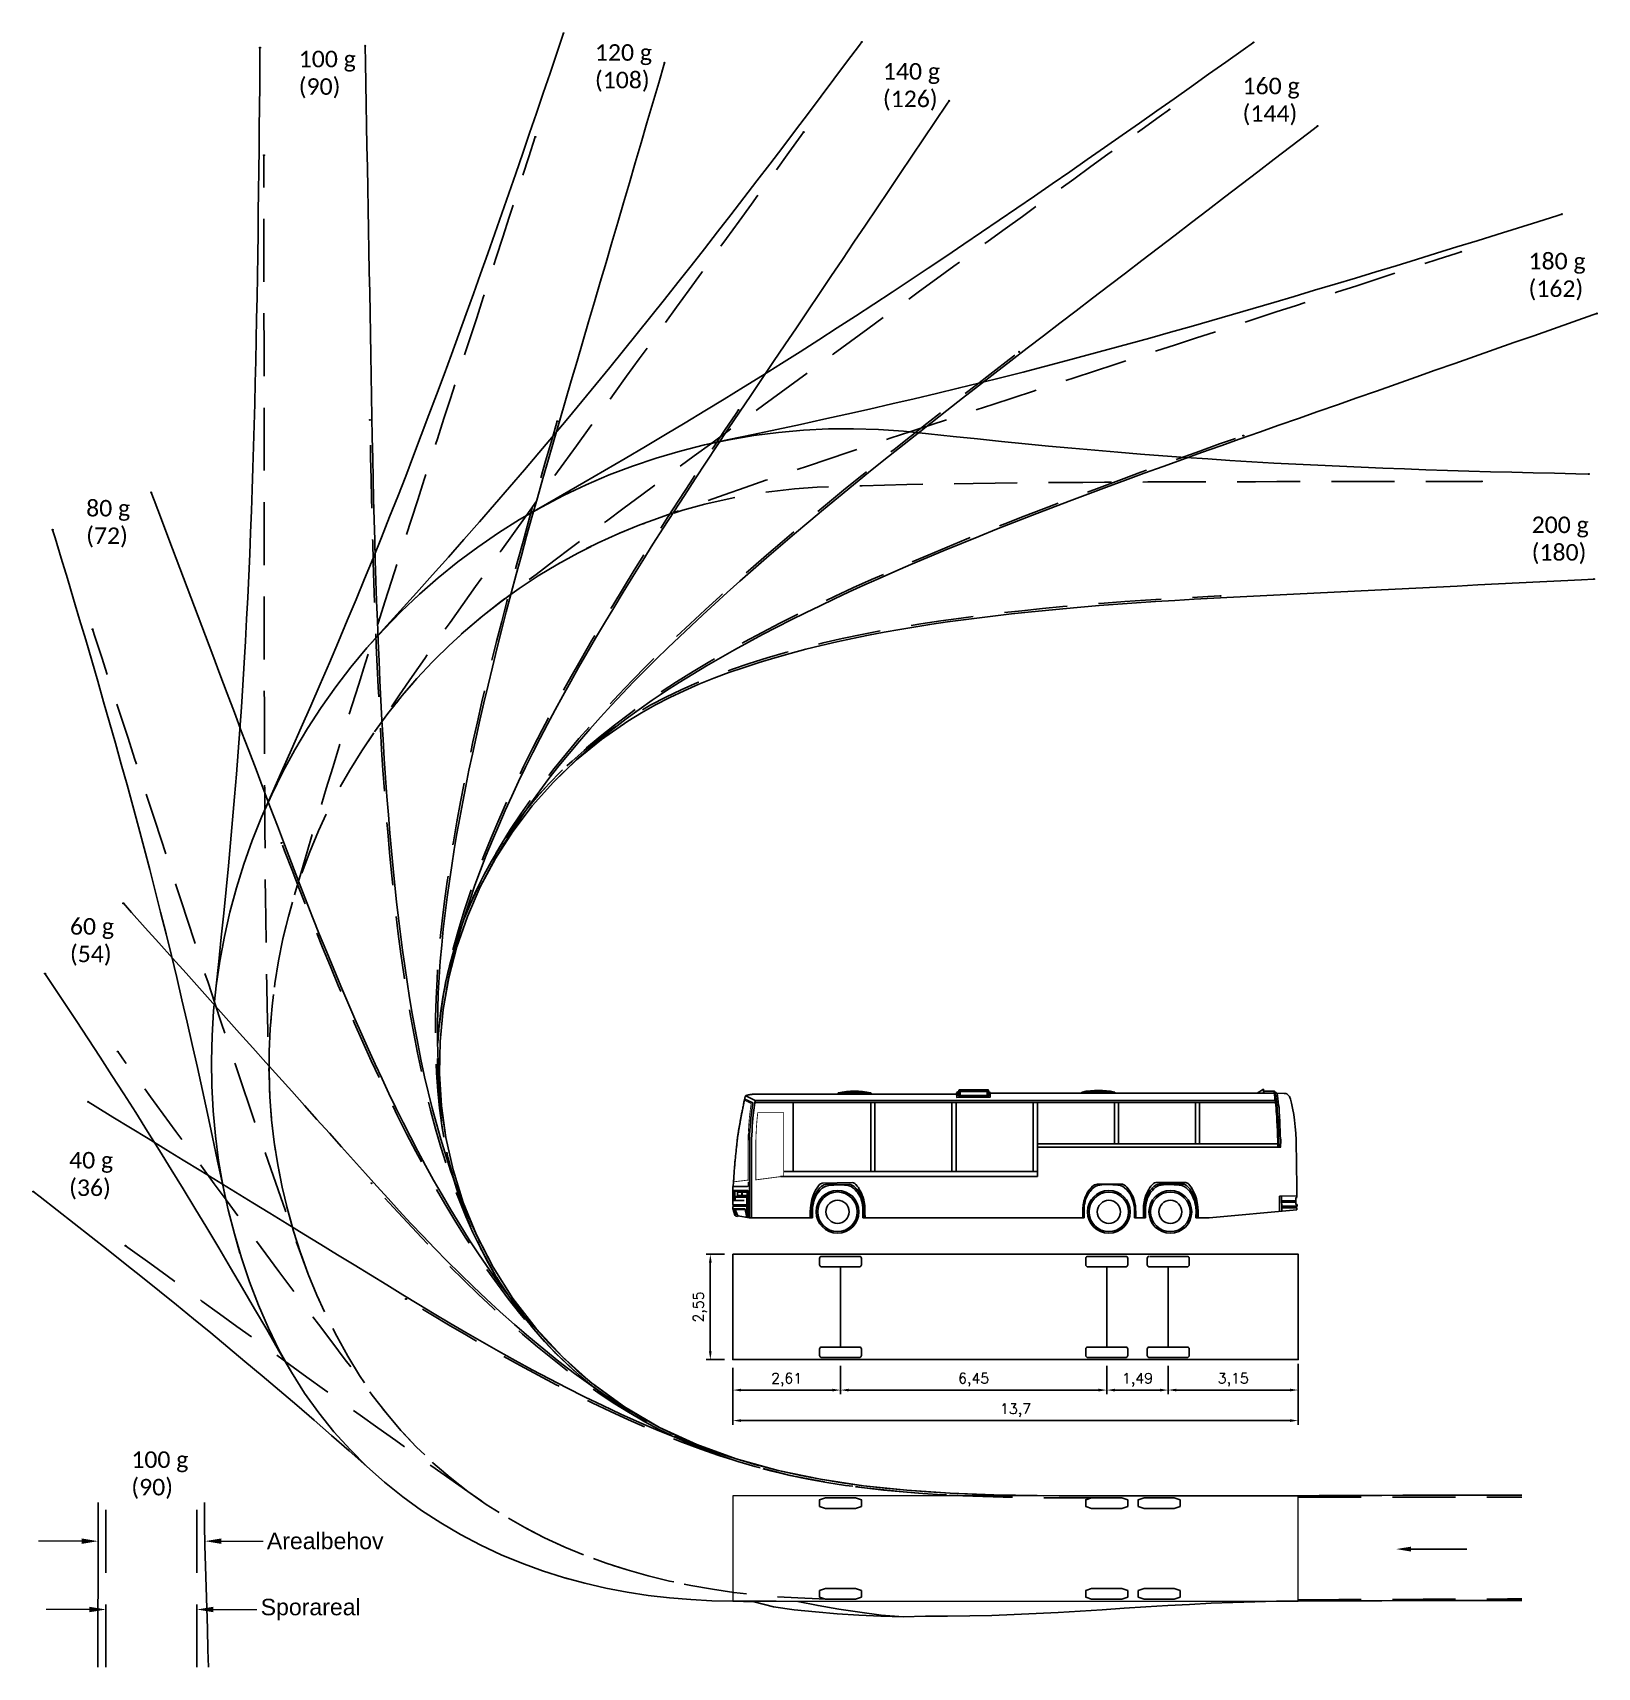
# Model space of a CAD drawing. Header units: millimetres. Extents: x -36.1 to 1.8, y -1.6 to 38.
import ezdxf
from ezdxf import colors
from ezdxf.entities.mleader import LeaderData, LeaderLine
from ezdxf.math import Vec2, Vec3

# ---------------------------------------------------------------- set-up
doc = ezdxf.new("R2010")
doc.units = ezdxf.units.MM
doc.linetypes.add('DASHEDX2', pattern=[1.5, 1, -0.5])
doc.layers.add('Tekst', color=4, linetype='Continuous')
doc.styles.add('BT standard', font='sanss___.ttf')
doc.styles.add('Legend', font='CALIBRI.TTF')
doc.styles.get("Standard").update_dxf_attribs({"font": 'romans'})
doc.dimstyles.new('ISO-25', dxfattribs={"dimtxt": 2.5, "dimasz": 2.5, "dimexe": 1.25, "dimexo": 0.625, "dimtad": 1, "dimtxsty": 'Standard', "dimcen": 2.5, "dimadec": 0, "dimazin": 0, "dimtfac": 1, "dimtmove": 0, "dimatfit": 3, "dimfxl": 1, "dimarcsym": 0})

# ---------------------------------------------------------------- blocks, each defined once
blk = doc.blocks.new('*U3308')
at = {"color": 2, "lineweight": 0}
blk.add_circle((0, 0), 0.0127, dxfattribs=at)
blk = doc.blocks.new('*U3309')
at = {"color": 2, "lineweight": 0}
blk.add_circle((0, 0), 0.0127, dxfattribs=at)
blk = doc.blocks.new('*U3310')
at = {"color": 1, "lineweight": 0}
blk.add_circle((0, 0), 0.0127, dxfattribs=at)
blk = doc.blocks.new('*U3311')
at = {"color": 1, "lineweight": 0}
blk.add_circle((0, 0), 0.0127, dxfattribs=at)
blk = doc.blocks.new('*U3312')
at = {"color": 2, "lineweight": 0}
blk.add_circle((0, 0), 0.0127, dxfattribs=at)
blk = doc.blocks.new('*U3313')
at = {"color": 2, "lineweight": 0}
blk.add_circle((0, 0), 0.0127, dxfattribs=at)
blk = doc.blocks.new('*U3314')
at = {"color": 1, "lineweight": 0}
blk.add_circle((0, 0), 0.0127, dxfattribs=at)
blk = doc.blocks.new('*U3315')
at = {"color": 1, "lineweight": 0}
blk.add_circle((0, 0), 0.0127, dxfattribs=at)
blk = doc.blocks.new('*U3316')
at = {"color": 2, "lineweight": 0}
blk.add_circle((0, 0), 0.0127, dxfattribs=at)
blk = doc.blocks.new('*U3317')
at = {"color": 2, "lineweight": 0}
blk.add_circle((0, 0), 0.0127, dxfattribs=at)
blk = doc.blocks.new('*U3318')
at = {"color": 1, "lineweight": 0}
blk.add_circle((0, 0), 0.0127, dxfattribs=at)
blk = doc.blocks.new('*U3319')
at = {"color": 1, "lineweight": 0}
blk.add_circle((0, 0), 0.0127, dxfattribs=at)
blk = doc.blocks.new('*U3320')
at = {"color": 2, "lineweight": 0}
blk.add_circle((0, 0), 0.0127, dxfattribs=at)
blk = doc.blocks.new('*U3321')
at = {"color": 2, "lineweight": 0}
blk.add_circle((0, 0), 0.0127, dxfattribs=at)
blk = doc.blocks.new('*U3322')
at = {"color": 1, "lineweight": 0}
blk.add_circle((0, 0), 0.0127, dxfattribs=at)
blk = doc.blocks.new('*U3323')
at = {"color": 1, "lineweight": 0}
blk.add_circle((0, 0), 0.0127, dxfattribs=at)
blk = doc.blocks.new('*U3324')
at = {"color": 2, "lineweight": 0}
blk.add_circle((0, 0), 0.0127, dxfattribs=at)
blk = doc.blocks.new('*U3325')
at = {"color": 2, "lineweight": 0}
blk.add_circle((0, 0), 0.0127, dxfattribs=at)
blk = doc.blocks.new('*U3326')
at = {"color": 1, "lineweight": 0}
blk.add_circle((0, 0), 0.0127, dxfattribs=at)
blk = doc.blocks.new('*U3327')
at = {"color": 1, "lineweight": 0}
blk.add_circle((0, 0), 0.0127, dxfattribs=at)
blk = doc.blocks.new('*U3328')
at = {"color": 2, "lineweight": 0}
blk.add_circle((0, 0), 0.0127, dxfattribs=at)
blk = doc.blocks.new('*U3329')
at = {"color": 2, "lineweight": 0}
blk.add_circle((0, 0), 0.0127, dxfattribs=at)
blk = doc.blocks.new('*U3330')
at = {"color": 1, "lineweight": 0}
blk.add_circle((0, 0), 0.0127, dxfattribs=at)
blk = doc.blocks.new('*U3331')
at = {"color": 1, "lineweight": 0}
blk.add_circle((0, 0), 0.0127, dxfattribs=at)
blk = doc.blocks.new('*U3332')
at = {"color": 2, "lineweight": 0}
blk.add_circle((0, 0), 0.0127, dxfattribs=at)
blk = doc.blocks.new('*U3333')
at = {"color": 2, "lineweight": 0}
blk.add_circle((0, 0), 0.0127, dxfattribs=at)
blk = doc.blocks.new('*U3334')
at = {"color": 1, "lineweight": 0}
blk.add_circle((0, 0), 0.0127, dxfattribs=at)
blk = doc.blocks.new('*U3335')
at = {"color": 1, "lineweight": 0}
blk.add_circle((0, 0), 0.0127, dxfattribs=at)
blk = doc.blocks.new('*U3336')
at = {"color": 2, "lineweight": 0}
blk.add_circle((0, 0), 0.0127, dxfattribs=at)
blk = doc.blocks.new('*U3337')
at = {"color": 2, "lineweight": 0}
blk.add_circle((0, 0), 0.0127, dxfattribs=at)
blk = doc.blocks.new('*U3338')
at = {"color": 1, "lineweight": 0}
blk.add_circle((0, 0), 0.0127, dxfattribs=at)
blk = doc.blocks.new('*U3339')
at = {"color": 1, "lineweight": 0}
blk.add_circle((0, 0), 0.0127, dxfattribs=at)
blk = doc.blocks.new('*U3340')
at = {"color": 2, "lineweight": 0}
blk.add_circle((0, 0), 0.0127, dxfattribs=at)
blk = doc.blocks.new('*U3341')
at = {"color": 2, "lineweight": 0}
blk.add_circle((0, 0), 0.0127, dxfattribs=at)
blk = doc.blocks.new('*U3342')
at = {"color": 1, "lineweight": 0}
blk.add_circle((0, 0), 0.0127, dxfattribs=at)
blk = doc.blocks.new('*U3343')
at = {"color": 1, "lineweight": 0}
blk.add_circle((0, 0), 0.0127, dxfattribs=at)
blk = doc.blocks.new('*D3345')
at = {"color": 0, "lineweight": -2, "transparency": 16777216}
for p, q in [((2.61, -0.15), (2.61, -0.838)), ((9.06, -0.15), (9.06, -0.838)), ((2.81, -0.738), (8.86, -0.738))]:
    blk.add_line(p, q, dxfattribs=at)
at = {"color": 0, "transparency": 16777216}
for points in [[(2.81, -0.705), (2.81, -0.772), (2.61, -0.738)], [(8.86, -0.705), (8.86, -0.772), (9.06, -0.738)]]:
    blk.add_solid(points, dxfattribs=at)
at = {"layer": 'Defpoints', "color": 0, "transparency": 16777216}
for p in [(2.61, 0.05), (9.06, 0.05), (9.06, -0.738)]:
    blk.add_point(p, dxfattribs=at)
at = {"color": 0, "transparency": 16777216, "insert": (5.835, -0.489), "char_height": 0.25, "attachment_point": 5}
blk.add_mtext('6,45', dxfattribs=at)
blk = doc.blocks.new('*D3346')
at = {"color": 0, "lineweight": -2, "transparency": 16777216}
for p, q in [((0, -0.2), (0, -1.577)), ((13.7, -0.2), (13.7, -1.577)), ((0.2, -1.477), (13.5, -1.477))]:
    blk.add_line(p, q, dxfattribs=at)
at = {"color": 0, "transparency": 16777216}
for points in [[(0.2, -1.443), (0.2, -1.51), (0, -1.477)], [(13.5, -1.443), (13.5, -1.51), (13.7, -1.477)]]:
    blk.add_solid(points, dxfattribs=at)
at = {"layer": 'Defpoints', "color": 0, "transparency": 16777216}
for p in [(0, 0), (13.7, 0), (13.7, -1.477)]:
    blk.add_point(p, dxfattribs=at)
at = {"color": 0, "transparency": 16777216, "insert": (6.85, -1.228), "char_height": 0.25, "attachment_point": 5}
blk.add_mtext('13,7', dxfattribs=at)
blk = doc.blocks.new('*D3347')
at = {"color": 0, "lineweight": -2, "transparency": 16777216}
for p, q in [((0, -0.2), (0, -0.838)), ((2.61, -0.15), (2.61, -0.838)), ((0.2, -0.738), (2.41, -0.738))]:
    blk.add_line(p, q, dxfattribs=at)
at = {"color": 0, "transparency": 16777216}
for points in [[(0.2, -0.705), (0.2, -0.772), (0, -0.738)], [(2.41, -0.705), (2.41, -0.772), (2.61, -0.738)]]:
    blk.add_solid(points, dxfattribs=at)
at = {"layer": 'Defpoints', "color": 0, "transparency": 16777216}
for p in [(0, 0), (2.61, 0.05), (2.61, -0.738)]:
    blk.add_point(p, dxfattribs=at)
at = {"color": 0, "transparency": 16777216, "insert": (1.305, -0.489), "char_height": 0.25, "attachment_point": 5}
blk.add_mtext('2,61', dxfattribs=at)
blk = doc.blocks.new('*D3348')
at = {"color": 0, "lineweight": -2, "transparency": 16777216}
for p, q in [((-0.2, 2.55), (-0.644, 2.55)), ((-0.544, 2.35), (-0.544, 0.2)), ((-0.2, 0), (-0.644, 0))]:
    blk.add_line(p, q, dxfattribs=at)
at = {"color": 0, "transparency": 16777216}
for points in [[(-0.577, 2.35), (-0.511, 2.35), (-0.544, 2.55)], [(-0.577, 0.2), (-0.511, 0.2), (-0.544, 0)]]:
    blk.add_solid(points, dxfattribs=at)
at = {"layer": 'Defpoints', "color": 0, "transparency": 16777216}
for p in [(0, 2.55), (-0.544, 0), (0, 0)]:
    blk.add_point(p, dxfattribs=at)
at = {"color": 0, "transparency": 16777216, "insert": (-0.793, 1.275), "char_height": 0.25, "attachment_point": 5, "rotation": 90}
blk.add_mtext('2,55', dxfattribs=at)
blk = doc.blocks.new('*D3349')
at = {"color": 0, "lineweight": -2, "transparency": 16777216}
for p, q in [((9.06, -0.15), (9.06, -0.838)), ((10.55, -0.15), (10.55, -0.838)), ((9.26, -0.738), (10.35, -0.738))]:
    blk.add_line(p, q, dxfattribs=at)
at = {"color": 0, "transparency": 16777216}
for points in [[(9.26, -0.705), (9.26, -0.772), (9.06, -0.738)], [(10.35, -0.705), (10.35, -0.772), (10.55, -0.738)]]:
    blk.add_solid(points, dxfattribs=at)
at = {"layer": 'Defpoints', "color": 0, "transparency": 16777216}
for p in [(9.06, 0.05), (10.55, 0.05), (10.55, -0.738)]:
    blk.add_point(p, dxfattribs=at)
at = {"color": 0, "transparency": 16777216, "insert": (9.805, -0.489), "char_height": 0.25, "attachment_point": 5}
blk.add_mtext('1,49', dxfattribs=at)
blk = doc.blocks.new('*D3350')
at = {"color": 0, "lineweight": -2, "transparency": 16777216}
for p, q in [((10.55, -0.15), (10.55, -0.837)), ((13.7, -0.1), (13.7, -0.837)), ((10.75, -0.737), (13.5, -0.737))]:
    blk.add_line(p, q, dxfattribs=at)
at = {"color": 0, "transparency": 16777216}
for points in [[(10.75, -0.704), (10.75, -0.77), (10.55, -0.737)], [(13.5, -0.704), (13.5, -0.77), (13.7, -0.737)]]:
    blk.add_solid(points, dxfattribs=at)
at = {"layer": 'Defpoints', "color": 0, "transparency": 16777216}
for p in [(10.55, 0.05), (13.7, 0.1), (13.7, -0.737)]:
    blk.add_point(p, dxfattribs=at)
at = {"color": 0, "transparency": 16777216, "insert": (12.125, -0.488), "char_height": 0.25, "attachment_point": 5}
blk.add_mtext('3,15', dxfattribs=at)
blk = doc.blocks.new('A$C2AA800D6')
for p, q in [((12.099, 6.224), (11.239, 6.224)), ((0, 2.55), (0, 0)), ((2.102, 2.45), (2.102, 2.296)), ((3.068, 2.5), (2.152, 2.5)), ((3.118, 2.45), (3.118, 2.296)), ((9.228, 2.55), (8.212, 2.55)), ((8.552, 2.45), (8.552, 2.296)), ((9.518, 2.5), (8.602, 2.5)), ((9.568, 2.45), (9.568, 2.296)), ((10.042, 2.45), (10.042, 2.296)), ((11.018, 2.5), (10.102, 2.5)), ((11.058, 2.45), (11.058, 2.296)), ((3.068, 2.246), (2.152, 2.246)), ((2.61, 2.246), (2.61, 0.304)), ((9.518, 2.246), (8.602, 2.246)), ((9.06, 2.246), (9.06, 0.304)), ((11.008, 2.246), (10.092, 2.246)), ((10.55, 2.246), (10.55, 0.304)), ((2.102, 0.254), (2.102, 0.1)), ((3.068, 0.304), (2.152, 0.304)), ((3.068, 0.05), (2.152, 0.05)), ((3.118, 0.254), (3.118, 0.1)), ((8.552, 0.254), (8.552, 0.1)), ((9.518, 0.304), (8.602, 0.304)), ((9.518, 0.05), (8.602, 0.05)), ((9.568, 0.254), (9.568, 0.1)), ((10.042, 0.254), (10.042, 0.1)), ((11.008, 0.304), (10.092, 0.304)), ((11.008, 0.05), (10.092, 0.05)), ((11.058, 0.254), (11.058, 0.1))]:
    blk.add_line(p, q)
at = {"linetype": 'Continuous'}
for points in [[(5.425, 6.429), (3.802, 6.429), (2.58, 6.429), (1.701, 6.428), (1.109, 6.427), (0.746, 6.427), (0.555, 6.426), (0.479, 6.425), (0.461, 6.424), (0.453, 6.423), (0.446, 6.422), (0.44, 6.421), (0.434, 6.42), (0.428, 6.419), (0.422, 6.418), (0.417, 6.417), (0.412, 6.417), (0.407, 6.416), (0.402, 6.415), (0.397, 6.414), (0.392, 6.413), (0.387, 6.412), (0.382, 6.411), (0.377, 6.41), (0.373, 6.409), (0.368, 6.408), (0.364, 6.407), (0.359, 6.406), (0.355, 6.405), (0.351, 6.404), (0.348, 6.403), (0.344, 6.402), (0.34, 6.401), (0.337, 6.4), (0.334, 6.399), (0.331, 6.398), (0.328, 6.397), (0.325, 6.396), (0.323, 6.394), (0.32, 6.393), (0.317, 6.391), (0.315, 6.39), (0.312, 6.388), (0.31, 6.385), (0.307, 6.381), (0.304, 6.375), (0.302, 6.368), (0.299, 6.359), (0.295, 6.348), (0.292, 6.334), (0.288, 6.318), (0.284, 6.299), (0.28, 6.279), (0.275, 6.257), (0.271, 6.234), (0.266, 6.21), (0.261, 6.184), (0.256, 6.158), (0.251, 6.132), (0.245, 6.105), (0.24, 6.078), (0.235, 6.051), (0.23, 6.025), (0.224, 5.999), (0.219, 5.974), (0.214, 5.949), (0.21, 5.926), (0.205, 5.903), (0.201, 5.881), (0.197, 5.86), (0.193, 5.839), (0.189, 5.818), (0.185, 5.797), (0.182, 5.777), (0.178, 5.757), (0.175, 5.737), (0.171, 5.716), (0.168, 5.696), (0.164, 5.676), (0.161, 5.655), (0.157, 5.634), (0.153, 5.613), (0.15, 5.592), (0.146, 5.57), (0.142, 5.548), (0.139, 5.526), (0.135, 5.504), (0.131, 5.482), (0.128, 5.46), (0.125, 5.437), (0.122, 5.415), (0.118, 5.392), (0.116, 5.369), (0.113, 5.346), (0.11, 5.322), (0.107, 5.297), (0.104, 5.271), (0.101, 5.244), (0.098, 5.216), (0.095, 5.188), (0.091, 5.158), (0.088, 5.128), (0.085, 5.098), (0.082, 5.067), (0.078, 5.035), (0.075, 5.003), (0.071, 4.972), (0.068, 4.94), (0.065, 4.908), (0.062, 4.877), (0.058, 4.846), (0.056, 4.816), (0.053, 4.786), (0.05, 4.758), (0.048, 4.73), (0.046, 4.702), (0.044, 4.675), (0.042, 4.647), (0.04, 4.619), (0.037, 4.59), (0.035, 4.559), (0.033, 4.528), (0.031, 4.495), (0.029, 4.462), (0.027, 4.429), (0.024, 4.397), (0.022, 4.365), (0.021, 4.336), (0.019, 4.309)], [(0.542, 6.278), (0.313, 6.388)], [(5.465, 6.483), (5.451, 6.429), (5.462, 6.397), (5.486, 6.37)], [(5.486, 6.53), (5.486, 6.37), (6.189, 6.37)], [(6.189, 6.53), (6.189, 6.371)], [(6.201, 6.486), (6.215, 6.429), (6.212, 6.395), (6.189, 6.371)], [(9.452, 6.449), (6.234, 6.45)], [(13.171, 6.449), (9.452, 6.449)], [(12.856, 6.449), (12.856, 6.549), (12.704, 6.449)], [(13.172, 6.449), (13.118, 6.498), (12.868, 6.498), (12.868, 6.449)], [(13.118, 6.498), (13.118, 6.449)], [(13.202, 5.146), (13.206, 5.308), (13.195, 5.42), (13.194, 5.54), (13.187, 5.664), (13.184, 5.772), (13.179, 5.881), (13.166, 6.009), (13.164, 6.098), (13.154, 6.149), (13.145, 6.238), (13.135, 6.313), (13.121, 6.442)], [(13.229, 5.146), (13.233, 5.309), (13.221, 5.421), (13.22, 5.541), (13.214, 5.665), (13.21, 5.773), (13.205, 5.883), (13.193, 6.011), (13.19, 6.1), (13.18, 6.153), (13.171, 6.241), (13.161, 6.316), (13.147, 6.444)], [(13.666, 3.631), (13.664, 3.677), (13.316, 3.674), (13.316, 3.713), (13.67, 3.712), (13.67, 3.754), (13.643, 3.758), (13.643, 3.92), (13.663, 3.926), (13.663, 3.991), (13.659, 4.924), (13.653, 5.103), (13.646, 5.314), (13.641, 5.483), (13.626, 5.639), (13.612, 5.795), (13.591, 5.933), (13.561, 6.088), (13.534, 6.207), (13.513, 6.307), (13.487, 6.368), (13.456, 6.408), (13.422, 6.438), (13.399, 6.447), (13.362, 6.448), (13.171, 6.449)], [(13.272, 5.146), (13.276, 5.311), (13.265, 5.423), (13.264, 5.542), (13.257, 5.667), (13.254, 5.775), (13.249, 5.886), (13.236, 6.013), (13.234, 6.105), (13.223, 6.16), (13.214, 6.246), (13.204, 6.321), (13.191, 6.449)], [(0.405, 3.433), (0.403, 5.125), (0.404, 5.251), (0.407, 5.349), (0.409, 5.441), (0.415, 5.543), (0.42, 5.65), (0.428, 5.744), (0.437, 5.851), (0.451, 5.988), (0.483, 6.219), (0.295, 6.309)], [(0.454, 4.431), (0.454, 5.125), (0.454, 5.25), (0.457, 5.348), (0.46, 5.439), (0.466, 5.54), (0.471, 5.647), (0.478, 5.74), (0.487, 5.847), (0.501, 5.982), (0.542, 6.278)], [(0.534, 6.224), (11.239, 6.224)], [(0.542, 6.278), (13.139, 6.278)], [(1.464, 4.554), (1.464, 6.224)], [(3.341, 4.554), (3.341, 6.224)], [(3.44, 4.554), (3.44, 6.224)], [(5.309, 4.554), (5.309, 6.224)], [(5.416, 4.554), (5.416, 6.224)], [(7.281, 4.554), (7.281, 6.224)], [(7.379, 4.431), (7.379, 6.224)], [(9.246, 5.222), (9.246, 6.224)], [(9.344, 5.222), (9.344, 6.224)], [(11.211, 5.222), (11.211, 6.224)], [(11.309, 5.222), (11.309, 6.224)], [(12.099, 6.224), (13.146, 6.224)], [(7.379, 5.222), (13.204, 5.222)], [(7.379, 5.146), (13.275, 5.146)], [(0.454, 3.433), (0.454, 4.431)], [(1.153, 4.431), (7.379, 4.431)], [(1.232, 4.554), (7.379, 4.554)], [(0.019, 4.309), (0.013, 4.195)], [(0.116, 4.08), (0.116, 3.951)], [(1.878, 3.433), (1.878, 3.579), (1.884, 3.675), (1.9, 3.785), (1.915, 3.875), (1.938, 3.951), (1.975, 4.037), (2.007, 4.107), (2.041, 4.158), (2.079, 4.211), (2.092, 4.232), (2.11, 4.25), (2.167, 4.275), (2.893, 4.286), (2.926, 4.277), (2.954, 4.264), (2.979, 4.238), (3.013, 4.202), (3.042, 4.165), (3.065, 4.121), (3.093, 4.076), (3.117, 4.033), (3.136, 3.985), (3.158, 3.926), (3.173, 3.873), (3.183, 3.819), (3.192, 3.78), (3.196, 3.734), (3.2, 3.672), (3.201, 3.609), (3.203, 3.551), (3.204, 3.433)], [(1.933, 3.433), (1.93, 3.594), (1.931, 3.67), (1.942, 3.733), (1.952, 3.79), (1.965, 3.836), (1.982, 3.882), (2.008, 3.945), (2.039, 4.005), (2.074, 4.052), (2.113, 4.098), (2.164, 4.149), (2.209, 4.178), (2.264, 4.204), (2.327, 4.217), (2.387, 4.222), (2.451, 4.226), (2.506, 4.23), (2.592, 4.23), (2.654, 4.231), (2.71, 4.225), (2.763, 4.221), (2.82, 4.21), (2.872, 4.192), (2.912, 4.16), (2.946, 4.133), (2.97, 4.103), (2.999, 4.071), (3.025, 4.043), (3.054, 3.995), (3.076, 3.955), (3.099, 3.912), (3.111, 3.875), (3.123, 3.828), (3.134, 3.786), (3.145, 3.739), (3.148, 3.68), (3.151, 3.432)], [(9.731, 3.433), (9.733, 3.61), (9.731, 3.686), (9.719, 3.749), (9.708, 3.806), (9.694, 3.852), (9.676, 3.897), (9.65, 3.96), (9.618, 4.02), (9.583, 4.067), (9.543, 4.112), (9.491, 4.162), (9.446, 4.191), (9.391, 4.216), (9.328, 4.228), (9.267, 4.232), (9.204, 4.235), (9.148, 4.239), (9.062, 4.238), (9.001, 4.237), (8.945, 4.231), (8.891, 4.226), (8.835, 4.214), (8.783, 4.196), (8.744, 4.164), (8.71, 4.136), (8.686, 4.106), (8.657, 4.074), (8.632, 4.045), (8.603, 3.997), (8.582, 3.957), (8.56, 3.913), (8.548, 3.876), (8.536, 3.829), (8.526, 3.787), (8.516, 3.74), (8.513, 3.68), (8.513, 3.433)], [(11.277, 3.433), (11.274, 3.595), (11.267, 3.692), (11.25, 3.801), (11.234, 3.891), (11.21, 3.967), (11.172, 4.052), (11.139, 4.122), (11.104, 4.172), (11.066, 4.225), (11.052, 4.245), (11.034, 4.264), (10.977, 4.288), (10.251, 4.29), (10.218, 4.281), (10.19, 4.267), (10.165, 4.241), (10.132, 4.204), (10.103, 4.167), (10.081, 4.122), (10.053, 4.077), (10.03, 4.034), (10.011, 3.985), (9.99, 3.927), (9.976, 3.873), (9.967, 3.819), (9.958, 3.78), (9.954, 3.734), (9.952, 3.672), (9.952, 3.609), (9.95, 3.551), (9.95, 3.433)], [(11.221, 3.433), (11.223, 3.61), (11.221, 3.686), (11.209, 3.749), (11.198, 3.806), (11.184, 3.852), (11.166, 3.897), (11.14, 3.96), (11.108, 4.02), (11.073, 4.067), (11.033, 4.112), (10.981, 4.162), (10.936, 4.191), (10.881, 4.216), (10.818, 4.228), (10.757, 4.232), (10.694, 4.235), (10.638, 4.239), (10.552, 4.238), (10.491, 4.237), (10.435, 4.231), (10.381, 4.226), (10.325, 4.214), (10.273, 4.196), (10.234, 4.164), (10.2, 4.136), (10.176, 4.106), (10.147, 4.074), (10.122, 4.045), (10.093, 3.997), (10.072, 3.957), (10.05, 3.913), (10.038, 3.876), (10.026, 3.829), (10.016, 3.787), (10.006, 3.74), (10.003, 3.68), (10.003, 3.433)], [(13.663, 3.963), (13.242, 3.962)], [(13.242, 3.962), (13.248, 3.592)], [(13.293, 3.963), (13.299, 3.597)], [(0.008, 3.638), (0.053, 3.496), (0.069, 3.491), (0.071, 3.618), (0.058, 3.611), (0.069, 3.491), (0.078, 3.472), (0.111, 3.466), (0.119, 3.481), (0.082, 3.577)], [(0.013, 3.746), (0.013, 3.712)], [(0.339, 3.444), (0.339, 3.936)], [(0.351, 3.442), (0.351, 3.936)], [(0.364, 3.439), (0.364, 3.936)], [(0.379, 3.437), (0.379, 3.936)], [(13.666, 3.631), (11.539, 3.433)], [(0.119, 3.481), (0.405, 3.433), (1.933, 3.433)], [(3.151, 3.432), (8.513, 3.433)], [(9.731, 3.433), (9.912, 3.433)], [(9.862, 3.433), (10.003, 3.433)], [(11.221, 3.433), (11.539, 3.433)]]:
    blk.add_lwpolyline(points, dxfattribs=at)
for points in [[(3.349, 6.429), (3.349, 6.449, 0.414214), (3.339, 6.459), (2.561, 6.459, 0.414214), (2.551, 6.449), (2.551, 6.429)], [(2.561, 6.459, -0.10736), (3.34, 6.459, -0.10736)], [(9.257, 6.449), (9.257, 6.469, 0.414214), (9.247, 6.479), (8.469, 6.479, 0.414214), (8.459, 6.469), (8.459, 6.449)], [(8.469, 6.479, -0.10736), (9.248, 6.479, -0.10736)], [(0.379, 4.295), (0.379, 4.215, -0.414214), (0.359, 4.195), (0.016, 4.195, 0.414214), (0, 4.179), (0, 4.095), (0.359, 4.095, -0.414214), (0.379, 4.075), (0.379, 3.936), (0.06, 3.936)], [(0.06, 3.868), (0, 3.868), (0, 4.08), (0.344, 4.08, -0.414214), (0.364, 4.06), (0.364, 3.951), (0.06, 3.951), (0.06, 3.856)], [(0.116, 4.054), (0.2, 4.054, -0.414214), (0.216, 4.038), (0.216, 3.99, -0.414214), (0.2, 3.974), (0.116, 3.974)], [(1.897, 3.433), (1.898, 3.568), (1.902, 3.616), (1.905, 3.661), (1.908, 3.705), (1.92, 3.761), (1.928, 3.821), (1.942, 3.871), (1.962, 3.925), (1.982, 3.969), (2.013, 4.024), (2.037, 4.066), (2.076, 4.122), (2.11, 4.161), (2.14, 4.193), (2.179, 4.218, -0.142638), (2.243, 4.237), (2.824, 4.245, -0.14119), (2.888, 4.227), (2.936, 4.197), (2.974, 4.161), (3.004, 4.127), (3.032, 4.092), (3.059, 4.052), (3.08, 4.015), (3.1, 3.977), (3.119, 3.93), (3.139, 3.879), (3.151, 3.835), (3.16, 3.79), (3.169, 3.746), (3.175, 3.712), (3.18, 3.677), (3.183, 3.432)], [(9.767, 3.433), (9.765, 3.584), (9.76, 3.632), (9.757, 3.677), (9.753, 3.721), (9.74, 3.777), (9.731, 3.837), (9.716, 3.887), (9.697, 3.941), (9.676, 3.984), (9.644, 4.039), (9.619, 4.081), (9.58, 4.136), (9.545, 4.175), (9.514, 4.206), (9.476, 4.231, 0.142638), (9.411, 4.249), (8.831, 4.249, 0.14119), (8.767, 4.231), (8.719, 4.201), (8.681, 4.163), (8.652, 4.129), (8.624, 4.094), (8.598, 4.054), (8.577, 4.017), (8.558, 3.979), (8.539, 3.931), (8.52, 3.88), (8.508, 3.836), (8.5, 3.791), (8.492, 3.746), (8.486, 3.713), (8.481, 3.677), (8.481, 3.433)], [(11.257, 3.433), (11.255, 3.584), (11.25, 3.632), (11.247, 3.677), (11.243, 3.721), (11.23, 3.777), (11.221, 3.837), (11.206, 3.887), (11.187, 3.941), (11.166, 3.984), (11.134, 4.039), (11.109, 4.081), (11.07, 4.136), (11.035, 4.175), (11.004, 4.206), (10.966, 4.231, 0.142638), (10.901, 4.249), (10.321, 4.249, 0.14119), (10.257, 4.231), (10.209, 4.201), (10.171, 4.163), (10.142, 4.129), (10.114, 4.094), (10.088, 4.054), (10.067, 4.017), (10.048, 3.979), (10.029, 3.931), (10.01, 3.88), (9.998, 3.836), (9.99, 3.791), (9.982, 3.746), (9.976, 3.713), (9.971, 3.677), (9.971, 3.433)], [(0.276, 3.856), (0, 3.856), (0, 3.766, 0.414214), (0.02, 3.746), (0.339, 3.746)], [(0.302, 3.638), (0.008, 3.638), (0, 3.652), (0, 3.692, -0.414214), (0.02, 3.712), (0.339, 3.712)], [(0, 3.652), (0.283, 3.652, -0.359834), (0.303, 3.636), (0.339, 3.444)]]:
    blk.add_lwpolyline(points, format="xyb", dxfattribs=at)
for points in [[(5.424, 6.451), (5.443, 6.482), (5.465, 6.483), (5.486, 6.53), (6.189, 6.53), (6.201, 6.486), (6.219, 6.486), (6.234, 6.45), (6.234, 6.352), (5.425, 6.35)], [(6.163, 6.494), (6.163, 6.394), (5.505, 6.394), (5.505, 6.494)], [(13.629, 3.811), (13.314, 3.811), (13.314, 3.846), (13.627, 3.846)]]:
    blk.add_lwpolyline(points, close=True, dxfattribs=at)
at = {"linetype": 'Continuous', "const_width": 0.02}
blk.add_lwpolyline([(0.281, 6.28), (0.445, 6.201), (0.417, 5.992), (0.402, 5.855), (0.393, 5.747), (0.385, 5.653), (0.38, 5.544), (0.374, 5.442), (0.372, 5.35), (0.369, 5.252), (0.368, 5.126), (0.369, 4.347), (0.008, 4.304)], dxfattribs=at)
blk.add_lwpolyline([(0.558, 4.353), (1.232, 4.441), (1.232, 5.982), (0.606, 5.982), (0.604, 5.969), (0.59, 5.837), (0.581, 5.731), (0.574, 5.641), (0.569, 5.534), (0.563, 5.434), (0.561, 5.345), (0.558, 5.249), (0.557, 5.125)], close=True, dxfattribs=at)
at = {"linetype": 'Continuous'}
for points in [[(0.04, 4.059), (0.028, 4.058, 0.408459), (0.02, 4.05), (0.019, 3.901, 0.419828), (0.028, 3.892), (0.041, 3.893, 0.412935), (0.049, 3.901), (0.049, 4.05, 0.415657)], [(0.351, 4.039), (0.351, 3.991, -0.414214), (0.335, 3.975), (0.247, 3.975, -0.414214), (0.231, 3.991), (0.231, 4.039, -0.414214), (0.247, 4.055), (0.335, 4.055, -0.414214)]]:
    blk.add_lwpolyline(points, format="xyb", close=True, dxfattribs=at)
blk.add_lwpolyline([(0, 2.55), (13.7, 2.55), (13.7, 0), (0, 0)], close=True)
for centre, radius in [((2.538, 3.58), 0.519), ((2.538, 3.58), 0.479), ((9.111, 3.578), 0.519), ((9.111, 3.578), 0.479), ((10.601, 3.578), 0.519), ((10.601, 3.578), 0.479), ((2.538, 3.58), 0.28), ((9.111, 3.578), 0.28), ((10.601, 3.578), 0.28)]:
    blk.add_circle(centre, radius, dxfattribs=at)
for centre, start, end in [((2.152, 2.45), 90, 180), ((3.068, 2.45), 0, 90), ((8.602, 2.45), 90, 180), ((9.518, 2.45), 0, 90), ((10.092, 2.45), 90, 180), ((11.008, 2.45), 0, 90), ((2.152, 2.296), 180, 270), ((3.068, 2.296), 270, 0), ((8.602, 2.296), 180, 270), ((9.518, 2.296), 270, 0), ((10.092, 2.296), 180, 270), ((11.008, 2.296), 270, 0), ((2.152, 0.254), 90, 180), ((2.152, 0.1), 180, 270), ((3.068, 0.254), 0, 90), ((3.068, 0.1), 270, 0), ((8.602, 0.254), 90, 180), ((8.602, 0.1), 180, 270), ((9.518, 0.254), 0, 90), ((9.518, 0.1), 270, 0), ((10.092, 0.254), 90, 180), ((10.092, 0.1), 180, 270), ((11.008, 0.254), 0, 90), ((11.008, 0.1), 270, 0)]:
    blk.add_arc(centre, 0.05, start, end)
dim = blk.add_linear_dim(base=(-0.544, 0), p1=(0, 2.55), p2=(0, 0), angle=270, dimstyle='ISO-25', override={"dimtxt": 0.25, "dimasz": 0.2, "dimexe": 0.1, "dimexo": 0.2, "dimgap": 0.1})
dim.commit()
dim.dimension.update_dxf_attribs({"geometry": '*D3348', "text_midpoint": (-0.793, 1.275)})
for base, p1, p2, picture, middle in [((2.61, -0.738), (0, 0), (2.61, 0.05), '*D3347', (1.305, -0.489)), ((13.7, -1.477), (0, 0), (13.7, 0), '*D3346', (6.85, -1.228)), ((9.06, -0.738), (2.61, 0.05), (9.06, 0.05), '*D3345', (5.835, -0.489)), ((10.55, -0.738), (9.06, 0.05), (10.55, 0.05), '*D3349', (9.805, -0.489)), ((13.7, -0.737), (10.55, 0.05), (13.7, 0.1), '*D3350', (12.125, -0.488))]:
    dim = blk.add_linear_dim(base=base, p1=p1, p2=p2, dimstyle='ISO-25', override={"dimtxt": 0.25, "dimasz": 0.2, "dimexe": 0.1, "dimexo": 0.2, "dimgap": 0.1})
    dim.commit()
    dim.dimension.update_dxf_attribs({"geometry": picture, "text_midpoint": middle})
blk = doc.blocks.new('signatur')
at = {"color": 1, "linetype": 'Continuous', "ltscale": 1.524, "flags": 128}
for points in [[(875.573, 75.73), (875.575, 76.108), (875.577, 76.618), (875.579, 77.128), (875.58, 77.638), (875.582, 78.147), (875.583, 78.657), (875.584, 79.166), (875.585, 79.675), (875.585, 79.721)], [(878.256, 75.73), (878.244, 76.155), (878.23, 76.66), (878.215, 77.166), (878.2, 77.672), (878.186, 78.178), (878.171, 78.684), (878.164, 79.191), (878.162, 79.698), (878.162, 79.721)]]:
    blk.add_lwpolyline(points, dxfattribs=at)
at = {"color": 2, "linetype": 'DASHEDX2', "ltscale": 1.524, "flags": 128}
for points in [[(875.773, 75.73), (875.773, 75.732), (875.773, 76.241), (875.773, 76.751), (875.773, 77.26), (875.773, 77.766), (875.773, 78.275), (875.773, 78.784), (875.773, 79.293), (875.773, 79.721)], [(877.974, 75.73), (877.974, 75.732), (877.974, 76.241), (877.974, 76.751), (877.974, 77.26), (877.974, 77.766), (877.974, 78.275), (877.974, 78.784), (877.974, 79.293), (877.974, 79.721)]]:
    blk.add_lwpolyline(points, dxfattribs=at)
at = {"layer": 'Tekst', "insert": (876.387, 80.96), "char_height": 0.4, "attachment_point": 1, "style": 'Legend'}
blk.add_mtext_dynamic_manual_height_columns('100 g \\P(90)', width=2.42155, gutter_width=12.5, heights=[0], dxfattribs=at)
ml = blk.add_multileader_mtext('Standard')
ml.set_content('', color=256)
ml.set_leader_properties(lineweight=9)
ml.build(insert=Vec2(0, 0))
ml.multileader.update_dxf_attribs({"text_right_attachment_type": 6, "dogleg_length": 0.1, "arrow_head_size": 0.4})
ctx = ml.context
ctx.base_point, ctx.char_height, ctx.arrow_head_size, ctx.landing_gap_size, ctx.plane_origin = Vec3(874.047, 79.085), 0.6, 0.4, 0.09, Vec3(875.584, 78.785)
ctx.right_attachment, ctx.text_align_type = 6, 2
notes = []
notes.append((ctx, [(0, (1, 1, 0), (874.327, 78.785), (-1, 0), 0.1, [(0, [(875.584, 78.785)], 0, [])])]))
ctx.mtext.insert, ctx.mtext.alignment, ctx.mtext.flow_direction = Vec3(874.137, 79.385), 3, 5
ml = blk.add_multileader_mtext('Standard')
ml.set_content('Arealbehov', color=256, style='BT standard')
ml.set_leader_properties(lineweight=9)
ml.build(insert=Vec2(0, 0))
ml.multileader.update_dxf_attribs({"text_right_attachment_type": 6, "dogleg_length": 0.1, "arrow_head_size": 0.4})
ctx = ml.context
ctx.base_point, ctx.char_height, ctx.arrow_head_size, ctx.landing_gap_size, ctx.plane_origin = Vec3(879.581, 78.784), 0.4, 0.4, 0.09, Vec3(878.124, 78.784)
ctx.right_attachment = 6
notes.append((ctx, [(0, (1, 1, 0), (879.526, 78.784), (1, 0), 0.0548, [(0, [(878.169, 78.785)], 0, [])])]))
ctx.mtext.insert, ctx.mtext.flow_direction = Vec3(879.671, 78.991), 5
ml = blk.add_multileader_mtext('Standard')
ml.set_content('', color=256)
ml.set_leader_properties(lineweight=9)
ml.build(insert=Vec2(0, 0))
ml.multileader.update_dxf_attribs({"text_right_attachment_type": 6, "dogleg_length": 0.1, "arrow_head_size": 0.4})
ctx = ml.context
ctx.base_point, ctx.char_height, ctx.arrow_head_size, ctx.landing_gap_size, ctx.plane_origin = Vec3(874.237, 77.43), 0.6, 0.4, 0.09, Vec3(875.773, 77.13)
ctx.right_attachment, ctx.text_align_type = 6, 2
notes.append((ctx, [(0, (1, 1, 0), (874.517, 77.13), (-1, 0), 0.1, [(0, [(875.773, 77.13)], 0, [])])]))
ctx.mtext.insert, ctx.mtext.alignment, ctx.mtext.flow_direction = Vec3(874.327, 77.73), 3, 5
ml = blk.add_multileader_mtext('Standard')
ml.set_content('Sporareal', color=256, style='BT standard')
ml.set_leader_properties(lineweight=9)
ml.build(insert=Vec2(0, 0))
ml.multileader.update_dxf_attribs({"text_right_attachment_type": 6, "dogleg_length": 0.1, "arrow_head_size": 0.4})
ctx = ml.context
ctx.base_point, ctx.char_height, ctx.arrow_head_size, ctx.landing_gap_size, ctx.plane_origin = Vec3(879.431, 77.13), 0.4, 0.4, 0.09, Vec3(877.929, 77.13)
ctx.right_attachment = 6
notes.append((ctx, [(0, (1, 1, 0), (879.331, 77.13), (1, 0), 0.1, [(0, [(877.974, 77.13)], 0, [])])]))
ctx.mtext.insert, ctx.mtext.flow_direction = Vec3(879.521, 77.39), 5
for ctx, leaders in notes:
    for number, flags, end, landing, length, lines in leaders:
        leader = LeaderData()
        leader.index, (leader.has_last_leader_line, leader.has_dogleg_vector, leader.attachment_direction) = number, flags
        leader.last_leader_point, leader.dogleg_vector, leader.dogleg_length = Vec3(end), Vec3(landing), length
        for number, points, colour, breaks in lines:
            line = LeaderLine()
            line.index, line.vertices, line.color, line.breaks = number, Vec3.list(points), colors.encode_raw_color(colour), breaks
            leader.lines.append(line)
        ctx.leaders.append(leader)
blk = doc.blocks.new('BUS 13 A')
at = {"color": 1, "linetype": 'Continuous', "ltscale": 1.524, "flags": 128}
for points in [[(-31.396, 9.697), (-31.47, 10.054), (-31.573, 10.651), (-31.653, 11.252), (-31.708, 11.856), (-31.741, 12.461), (-31.749, 13.067), (-31.733, 13.673), (-31.694, 14.278), (-31.631, 14.881), (-31.544, 15.481), (-31.433, 16.077), (-31.299, 16.668), (-31.142, 17.254), (-30.963, 17.833), (-30.76, 18.404), (-30.535, 18.967), (-30.291, 19.521), (-30.048, 20.068), (-29.808, 20.607), (-29.573, 21.139), (-29.341, 21.666), (-29.114, 22.188), (-28.89, 22.706), (-28.671, 23.219), (-28.456, 23.729), (-28.244, 24.236), (-28.036, 24.74), (-27.831, 25.242), (-27.629, 25.742), (-27.431, 26.239), (-27.235, 26.736), (-27.042, 27.23), (-26.852, 27.724), (-26.664, 28.216), (-26.478, 28.708), (-26.294, 29.198), (-26.112, 29.688), (-25.932, 30.177), (-25.754, 30.666), (-25.577, 31.154), (-25.402, 31.641), (-25.228, 32.128), (-25.055, 32.615), (-24.884, 33.101), (-24.713, 33.588), (-24.544, 34.073), (-24.375, 34.559), (-24.207, 35.045), (-24.041, 35.53), (-23.874, 36.015), (-23.709, 36.5), (-23.544, 36.985), (-23.38, 37.469), (-23.216, 37.954)], [(-31.748, 12.824), (-31.749, 13.067), (-31.733, 13.673), (-31.694, 14.278), (-31.631, 14.881), (-31.544, 15.481), (-31.433, 16.077), (-31.299, 16.668), (-31.142, 17.254), (-30.963, 17.833), (-30.76, 18.404), (-30.535, 18.967), (-30.288, 19.521), (-30.02, 20.065), (-29.73, 20.597), (-29.42, 21.118), (-29.089, 21.626), (-28.738, 22.121), (-28.369, 22.602), (-27.98, 23.067), (-27.577, 23.519), (-27.176, 23.964), (-26.781, 24.404), (-26.391, 24.838), (-26.008, 25.269), (-25.629, 25.696), (-25.257, 26.12), (-24.889, 26.541), (-24.525, 26.96), (-24.167, 27.378), (-23.812, 27.794), (-23.462, 28.208), (-23.115, 28.622), (-22.772, 29.035), (-22.432, 29.447), (-22.095, 29.859), (-21.761, 30.27), (-21.43, 30.681), (-21.1, 31.092), (-20.774, 31.503), (-20.449, 31.913), (-20.126, 32.324), (-19.805, 32.734), (-19.485, 33.144), (-19.167, 33.555), (-18.851, 33.965), (-18.535, 34.376), (-18.221, 34.786), (-17.908, 35.196), (-17.597, 35.607), (-17.286, 36.018), (-16.975, 36.428), (-16.666, 36.839), (-16.358, 37.25), (-16.05, 37.661), (-15.988, 37.743)], [(-30.02, 20.065), (-29.73, 20.597), (-29.42, 21.118), (-29.089, 21.626), (-28.738, 22.121), (-28.369, 22.602), (-27.98, 23.067), (-27.574, 23.517), (-27.15, 23.951), (-26.71, 24.368), (-26.253, 24.767), (-25.782, 25.148), (-25.295, 25.51), (-24.795, 25.852), (-24.281, 26.175), (-23.758, 26.479), (-23.239, 26.778), (-22.727, 27.074), (-22.223, 27.367), (-21.725, 27.658), (-21.233, 27.947), (-20.748, 28.235), (-20.268, 28.522), (-19.793, 28.809), (-19.323, 29.095), (-18.857, 29.381), (-18.396, 29.667), (-17.939, 29.954), (-17.485, 30.24), (-17.034, 30.527), (-16.586, 30.815), (-16.141, 31.103), (-15.699, 31.391), (-15.259, 31.68), (-14.821, 31.97), (-14.386, 32.26), (-13.952, 32.55), (-13.52, 32.841), (-13.089, 33.133), (-12.66, 33.425), (-12.232, 33.718), (-11.805, 34.01), (-11.38, 34.304), (-10.955, 34.597), (-10.532, 34.892), (-10.109, 35.186), (-9.687, 35.481), (-9.266, 35.776), (-8.846, 36.071), (-8.426, 36.367), (-8.007, 36.663), (-7.588, 36.959), (-7.17, 37.256), (-6.753, 37.552), (-6.502, 37.73)], [(-26.599, 12.757), (-26.665, 13.062), (-26.742, 13.443), (-26.815, 13.826), (-26.884, 14.21), (-26.949, 14.594), (-27.009, 14.979), (-27.066, 15.365), (-27.12, 15.751), (-27.17, 16.138), (-27.218, 16.525), (-27.263, 16.914), (-27.306, 17.316), (-27.348, 17.728), (-27.388, 18.151), (-27.426, 18.583), (-27.462, 19.023), (-27.497, 19.471), (-27.529, 19.924), (-27.56, 20.384), (-27.589, 20.849), (-27.616, 21.318), (-27.641, 21.791), (-27.665, 22.268), (-27.687, 22.748), (-27.708, 23.231), (-27.727, 23.716), (-27.745, 24.204), (-27.762, 24.694), (-27.778, 25.185), (-27.792, 25.679), (-27.805, 26.173), (-27.818, 26.669), (-27.83, 27.166), (-27.84, 27.665), (-27.85, 28.164), (-27.86, 28.664), (-27.869, 29.165), (-27.878, 29.667), (-27.887, 30.169), (-27.896, 30.672), (-27.905, 31.175), (-27.914, 31.679), (-27.923, 32.183), (-27.933, 32.688), (-27.942, 33.193), (-27.951, 33.699), (-27.96, 34.204), (-27.969, 34.71), (-27.979, 35.217), (-27.988, 35.723), (-27.997, 36.23), (-28.006, 36.737), (-28.015, 37.244), (-28.023, 37.649)], [(-31.057, 8.408), (-31.193, 8.874), (-31.343, 9.461), (-31.47, 10.054), (-31.573, 10.651), (-31.653, 11.252), (-31.708, 11.856), (-31.741, 12.461), (-31.749, 13.067), (-31.733, 13.673), (-31.694, 14.278), (-31.633, 14.881), (-31.571, 15.477), (-31.509, 16.065), (-31.45, 16.645), (-31.392, 17.219), (-31.337, 17.787), (-31.284, 18.349), (-31.234, 18.906), (-31.187, 19.459), (-31.142, 20.008), (-31.1, 20.552), (-31.06, 21.094), (-31.023, 21.633), (-30.988, 22.168), (-30.955, 22.702), (-30.924, 23.233), (-30.896, 23.762), (-30.869, 24.289), (-30.844, 24.815), (-30.821, 25.34), (-30.799, 25.863), (-30.779, 26.384), (-30.761, 26.905), (-30.743, 27.425), (-30.727, 27.944), (-30.712, 28.462), (-30.699, 28.979), (-30.686, 29.496), (-30.674, 30.012), (-30.663, 30.527), (-30.653, 31.042), (-30.643, 31.556), (-30.634, 32.07), (-30.626, 32.584), (-30.619, 33.097), (-30.612, 33.61), (-30.605, 34.123), (-30.599, 34.636), (-30.594, 35.148), (-30.589, 35.66), (-30.584, 36.171), (-30.579, 36.683), (-30.575, 37.194), (-30.572, 37.603)], [(-26.274, 13.69), (-26.274, 13.924), (-26.266, 14.313), (-26.252, 14.703), (-26.23, 15.091), (-26.203, 15.48), (-26.169, 15.868), (-26.13, 16.255), (-26.086, 16.642), (-26.037, 17.029), (-25.984, 17.415), (-25.926, 17.8), (-25.865, 18.185), (-25.8, 18.569), (-25.732, 18.953), (-25.66, 19.336), (-25.586, 19.719), (-25.508, 20.103), (-25.425, 20.497), (-25.338, 20.902), (-25.245, 21.315), (-25.148, 21.737), (-25.047, 22.166), (-24.942, 22.602), (-24.833, 23.043), (-24.72, 23.488), (-24.604, 23.938), (-24.485, 24.392), (-24.363, 24.849), (-24.239, 25.309), (-24.112, 25.771), (-23.983, 26.236), (-23.851, 26.703), (-23.718, 27.171), (-23.583, 27.641), (-23.446, 28.112), (-23.308, 28.585), (-23.169, 29.059), (-23.029, 29.534), (-22.889, 30.01), (-22.749, 30.488), (-22.609, 30.966), (-22.468, 31.445), (-22.328, 31.925), (-22.187, 32.405), (-22.046, 32.886), (-21.904, 33.368), (-21.763, 33.85), (-21.621, 34.332), (-21.479, 34.815), (-21.338, 35.299), (-21.196, 35.783), (-21.053, 36.267), (-20.911, 36.751), (-20.769, 37.236)], [(-25.864, 15.685), (-25.825, 15.836), (-25.722, 16.211), (-25.61, 16.584), (-25.49, 16.954), (-25.363, 17.322), (-25.228, 17.687), (-25.088, 18.05), (-24.941, 18.411), (-24.789, 18.77), (-24.633, 19.126), (-24.471, 19.48), (-24.305, 19.833), (-24.135, 20.183), (-23.961, 20.532), (-23.784, 20.879), (-23.603, 21.224), (-23.42, 21.568), (-23.233, 21.91), (-23.044, 22.251), (-22.851, 22.592), (-22.65, 22.943), (-22.441, 23.301), (-22.225, 23.667), (-22.002, 24.039), (-21.772, 24.417), (-21.537, 24.799), (-21.296, 25.186), (-21.051, 25.576), (-20.801, 25.969), (-20.547, 26.364), (-20.289, 26.762), (-20.028, 27.162), (-19.764, 27.564), (-19.496, 27.967), (-19.227, 28.371), (-18.954, 28.776), (-18.681, 29.182), (-18.406, 29.59), (-18.13, 30), (-17.853, 30.41), (-17.576, 30.822), (-17.298, 31.234), (-17.02, 31.648), (-16.741, 32.062), (-16.461, 32.477), (-16.181, 32.893), (-15.901, 33.309), (-15.62, 33.726), (-15.339, 34.143), (-15.058, 34.56), (-14.776, 34.978), (-14.494, 35.397), (-14.212, 35.816), (-13.93, 36.235), (-13.873, 36.318)], [(-23.571, 19.902), (-23.331, 20.208), (-23.085, 20.509), (-22.834, 20.807), (-22.579, 21.101), (-22.319, 21.391), (-22.056, 21.678), (-21.789, 21.962), (-21.519, 22.243), (-21.246, 22.521), (-20.971, 22.796), (-20.692, 23.068), (-20.411, 23.338), (-20.128, 23.606), (-19.843, 23.872), (-19.554, 24.137), (-19.254, 24.408), (-18.945, 24.685), (-18.626, 24.966), (-18.298, 25.251), (-17.963, 25.539), (-17.621, 25.83), (-17.273, 26.123), (-16.918, 26.419), (-16.559, 26.715), (-16.195, 27.013), (-15.827, 27.312), (-15.455, 27.611), (-15.079, 27.911), (-14.701, 28.212), (-14.319, 28.513), (-13.935, 28.814), (-13.548, 29.116), (-13.16, 29.417), (-12.769, 29.719), (-12.377, 30.021), (-11.983, 30.323), (-11.588, 30.625), (-11.192, 30.928), (-10.795, 31.232), (-10.398, 31.536), (-10, 31.841), (-9.602, 32.146), (-9.203, 32.451), (-8.803, 32.757), (-8.403, 33.063), (-8.003, 33.369), (-7.603, 33.676), (-7.202, 33.983), (-6.8, 34.29), (-6.399, 34.598), (-5.997, 34.905), (-5.595, 35.213), (-5.193, 35.521), (-4.952, 35.706)], [(-26.888, 24.203), (-26.71, 24.368), (-26.253, 24.767), (-25.782, 25.148), (-25.295, 25.51), (-24.795, 25.852), (-24.281, 26.175), (-23.755, 26.477), (-23.218, 26.758), (-22.67, 27.017), (-22.113, 27.255), (-21.546, 27.471), (-20.971, 27.665), (-20.389, 27.835), (-19.801, 27.983), (-19.209, 28.111), (-18.623, 28.235), (-18.046, 28.358), (-17.475, 28.481), (-16.912, 28.604), (-16.355, 28.727), (-15.805, 28.851), (-15.26, 28.975), (-14.72, 29.101), (-14.184, 29.228), (-13.653, 29.356), (-13.126, 29.486), (-12.602, 29.617), (-12.082, 29.749), (-11.565, 29.883), (-11.05, 30.018), (-10.538, 30.155), (-10.028, 30.292), (-9.521, 30.431), (-9.015, 30.571), (-8.511, 30.713), (-8.008, 30.855), (-7.507, 30.998), (-7.008, 31.142), (-6.509, 31.288), (-6.012, 31.434), (-5.516, 31.58), (-5.021, 31.728), (-4.526, 31.876), (-4.032, 32.025), (-3.539, 32.174), (-3.047, 32.324), (-2.555, 32.475), (-2.064, 32.626), (-1.574, 32.777), (-1.084, 32.929), (-0.594, 33.082), (-0.105, 33.234), (0.384, 33.387), (0.873, 33.541), (0.97, 33.572)], [(-20.876, 21.93), (-20.746, 22.016), (-20.419, 22.227), (-20.088, 22.432), (-19.754, 22.633), (-19.418, 22.829), (-19.079, 23.02), (-18.738, 23.208), (-18.394, 23.391), (-18.049, 23.571), (-17.701, 23.747), (-17.352, 23.92), (-17.002, 24.09), (-16.65, 24.257), (-16.296, 24.422), (-15.939, 24.585), (-15.57, 24.75), (-15.19, 24.917), (-14.8, 25.086), (-14.4, 25.256), (-13.992, 25.427), (-13.576, 25.598), (-13.154, 25.769), (-12.726, 25.94), (-12.293, 26.111), (-11.855, 26.282), (-11.412, 26.453), (-10.966, 26.623), (-10.516, 26.792), (-10.062, 26.961), (-9.606, 27.129), (-9.148, 27.297), (-8.687, 27.464), (-8.224, 27.631), (-7.759, 27.797), (-7.293, 27.963), (-6.825, 28.128), (-6.355, 28.293), (-5.885, 28.458), (-5.414, 28.624), (-4.942, 28.79), (-4.469, 28.956), (-3.995, 29.123), (-3.521, 29.289), (-3.047, 29.456), (-2.572, 29.623), (-2.096, 29.79), (-1.62, 29.958), (-1.144, 30.125), (-0.667, 30.293), (-0.19, 30.461), (0.287, 30.628), (0.765, 30.796), (1.242, 30.964), (1.72, 31.132), (1.816, 31.166)], [(-27.574, 23.517), (-27.15, 23.951), (-26.71, 24.368), (-26.253, 24.767), (-25.782, 25.148), (-25.295, 25.51), (-24.795, 25.852), (-24.281, 26.175), (-23.755, 26.477), (-23.218, 26.758), (-22.67, 27.017), (-22.113, 27.255), (-21.546, 27.471), (-20.971, 27.665), (-20.389, 27.835), (-19.801, 27.983), (-19.208, 28.107), (-18.61, 28.208), (-18.008, 28.285), (-17.404, 28.339), (-16.799, 28.369), (-16.192, 28.374), (-15.586, 28.356), (-14.981, 28.315), (-14.378, 28.253), (-13.781, 28.19), (-13.192, 28.128), (-12.61, 28.069), (-12.035, 28.011), (-11.466, 27.956), (-10.902, 27.904), (-10.344, 27.854), (-9.79, 27.806), (-9.24, 27.762), (-8.694, 27.72), (-8.151, 27.68), (-7.611, 27.643), (-7.073, 27.608), (-6.539, 27.575), (-6.006, 27.545), (-5.475, 27.517), (-4.946, 27.49), (-4.419, 27.465), (-3.893, 27.442), (-3.369, 27.421), (-2.846, 27.401), (-2.323, 27.383), (-1.802, 27.365), (-1.282, 27.35), (-0.762, 27.335), (-0.243, 27.321), (0.275, 27.308), (0.793, 27.297), (1.31, 27.286), (1.62, 27.279)], [(-22.454, 5.201), (-22.529, 5.261), (-22.896, 5.571), (-23.245, 5.896), (-23.576, 6.231), (-23.892, 6.576), (-24.192, 6.928), (-24.478, 7.285), (-24.751, 7.646), (-25.012, 8.008), (-25.262, 8.372), (-25.501, 8.736), (-25.73, 9.1), (-25.95, 9.462), (-26.161, 9.821), (-26.364, 10.179), (-26.559, 10.532), (-26.746, 10.882), (-26.927, 11.229), (-27.104, 11.577), (-27.277, 11.926), (-27.448, 12.277), (-27.615, 12.629), (-27.78, 12.983), (-27.943, 13.34), (-28.108, 13.708), (-28.276, 14.087), (-28.445, 14.477), (-28.614, 14.876), (-28.785, 15.284), (-28.956, 15.699), (-29.128, 16.121), (-29.299, 16.548), (-29.47, 16.981), (-29.641, 17.419), (-29.811, 17.862), (-29.981, 18.308), (-30.151, 18.758), (-30.323, 19.21), (-30.495, 19.664), (-30.668, 20.121), (-30.841, 20.579), (-31.016, 21.039), (-31.191, 21.501), (-31.366, 21.964), (-31.542, 22.428), (-31.718, 22.894), (-31.895, 23.36), (-32.072, 23.827), (-32.249, 24.295), (-32.426, 24.764), (-32.604, 25.233), (-32.782, 25.703), (-32.96, 26.174), (-33.139, 26.645), (-33.21, 26.833)], [(-23.113, 0.526), (-23.215, 0.556), (-23.724, 0.717), (-24.229, 0.901), (-24.729, 1.108), (-25.223, 1.339), (-25.71, 1.595), (-26.189, 1.875), (-26.656, 2.18), (-27.112, 2.51), (-27.554, 2.866), (-27.981, 3.247), (-28.39, 3.654), (-28.78, 4.086), (-29.148, 4.542), (-29.493, 5.023), (-29.812, 5.526), (-30.104, 6.052), (-30.367, 6.597), (-30.607, 7.154), (-30.825, 7.719), (-31.02, 8.293), (-31.193, 8.874), (-31.343, 9.461), (-31.472, 10.053), (-31.597, 10.639), (-31.72, 11.218), (-31.843, 11.789), (-31.965, 12.353), (-32.089, 12.91), (-32.212, 13.461), (-32.337, 14.007), (-32.463, 14.547), (-32.59, 15.083), (-32.718, 15.615), (-32.847, 16.142), (-32.978, 16.666), (-33.111, 17.187), (-33.244, 17.704), (-33.379, 18.219), (-33.516, 18.731), (-33.653, 19.241), (-33.792, 19.749), (-33.932, 20.255), (-34.073, 20.76), (-34.216, 21.262), (-34.359, 21.763), (-34.503, 22.263), (-34.648, 22.762), (-34.794, 23.259), (-34.941, 23.756), (-35.088, 24.251), (-35.237, 24.746), (-35.385, 25.24), (-35.535, 25.733), (-35.595, 25.93)], [(-21.33, 21.498), (-20.991, 21.688), (-20.645, 21.865), (-20.293, 22.031), (-19.937, 22.186), (-19.576, 22.332), (-19.212, 22.468), (-18.845, 22.596), (-18.475, 22.716), (-18.102, 22.829), (-17.728, 22.935), (-17.351, 23.034), (-16.974, 23.127), (-16.594, 23.215), (-16.214, 23.297), (-15.832, 23.374), (-15.45, 23.447), (-15.066, 23.515), (-14.682, 23.579), (-14.297, 23.639), (-13.912, 23.696), (-13.526, 23.749), (-13.139, 23.799), (-12.752, 23.846), (-12.362, 23.891), (-11.959, 23.934), (-11.544, 23.976), (-11.119, 24.016), (-10.684, 24.054), (-10.242, 24.091), (-9.792, 24.125), (-9.336, 24.157), (-8.875, 24.188), (-8.408, 24.217), (-7.937, 24.244), (-7.461, 24.269), (-6.983, 24.293), (-6.501, 24.317), (-6.016, 24.342), (-5.529, 24.366), (-5.04, 24.391), (-4.548, 24.416), (-4.055, 24.441), (-3.561, 24.465), (-3.065, 24.49), (-2.567, 24.515), (-2.069, 24.541), (-1.569, 24.566), (-1.069, 24.591), (-0.567, 24.616), (-0.065, 24.641), (0.438, 24.667), (0.941, 24.692), (1.445, 24.717), (1.748, 24.733)], [(-5.417, 2.534), (-6.471, 2.534), (-7.525, 2.534), (-8.579, 2.534), (-9.632, 2.534), (-10.686, 2.534), (-11.74, 2.54), (-12.794, 2.559), (-13.847, 2.599), (-14.898, 2.669), (-15.946, 2.777), (-16.988, 2.934), (-18.019, 3.148), (-19.034, 3.429), (-19.034, 3.429), (-19.034, 3.429), (-19.984, 3.772), (-20.891, 4.191), (-21.743, 4.69), (-22.529, 5.261), (-23.245, 5.896), (-23.884, 6.583), (-24.445, 7.312), (-24.925, 8.071), (-25.325, 8.851), (-25.646, 9.64), (-25.892, 10.429), (-26.066, 11.21), (-26.174, 11.981), (-26.222, 12.758), (-26.207, 13.537), (-26.132, 14.311), (-25.996, 15.077), (-25.8, 15.83), (-25.546, 16.565), (-25.235, 17.278), (-24.868, 17.964), (-24.449, 18.619), (-23.979, 19.239), (-23.463, 19.82), (-22.906, 20.363), (-22.317, 20.871), (-21.703, 21.349), (-21.069, 21.8), (-20.876, 21.93)], [(-5.417, 2.534), (-6.471, 2.534), (-7.525, 2.534), (-8.579, 2.534), (-9.632, 2.534), (-10.686, 2.534), (-11.74, 2.54), (-12.794, 2.559), (-13.847, 2.599), (-14.898, 2.669), (-15.946, 2.777), (-16.988, 2.934), (-18.019, 3.148), (-19.034, 3.429), (-19.034, 3.429), (-19.034, 3.429), (-19.984, 3.772), (-20.891, 4.191), (-21.743, 4.69), (-22.529, 5.261), (-23.245, 5.896), (-23.884, 6.583), (-24.445, 7.312), (-24.925, 8.071), (-25.325, 8.851), (-25.646, 9.64), (-25.892, 10.429), (-26.066, 11.21), (-26.174, 11.981), (-26.222, 12.758), (-26.207, 13.537), (-26.132, 14.311), (-25.996, 15.077), (-25.8, 15.83), (-25.546, 16.565), (-25.235, 17.278), (-24.868, 17.964), (-24.449, 18.619), (-23.979, 19.239), (-23.463, 19.82), (-22.902, 20.358), (-22.3, 20.851), (-21.662, 21.295), (-21.33, 21.498)], [(-5.417, 2.534), (-6.471, 2.534), (-7.525, 2.534), (-8.579, 2.534), (-9.632, 2.534), (-10.686, 2.534), (-11.74, 2.54), (-12.794, 2.559), (-13.847, 2.599), (-14.898, 2.669), (-15.946, 2.777), (-16.988, 2.934), (-18.019, 3.148), (-19.034, 3.429), (-19.034, 3.429), (-19.034, 3.429), (-19.984, 3.772), (-20.891, 4.191), (-21.743, 4.69), (-22.529, 5.261), (-23.245, 5.896), (-23.884, 6.583), (-24.445, 7.312), (-24.925, 8.071), (-25.325, 8.851), (-25.646, 9.64), (-25.892, 10.429), (-26.066, 11.21), (-26.174, 11.981), (-26.222, 12.758), (-26.207, 13.537), (-26.132, 14.311), (-25.996, 15.077), (-25.8, 15.83), (-25.546, 16.565), (-25.235, 17.278), (-24.873, 17.967), (-24.471, 18.632), (-24.035, 19.277), (-23.571, 19.902)], [(-5.417, 2.534), (-5.944, 2.534), (-6.471, 2.534), (-6.998, 2.534), (-7.525, 2.534), (-8.052, 2.534), (-8.579, 2.534), (-9.105, 2.534), (-9.632, 2.534), (-10.159, 2.534), (-10.686, 2.534), (-11.213, 2.536), (-11.74, 2.54), (-12.267, 2.547), (-12.794, 2.559), (-13.32, 2.576), (-13.847, 2.599), (-14.373, 2.63), (-14.898, 2.669), (-15.423, 2.718), (-15.946, 2.777), (-16.468, 2.849), (-16.988, 2.934), (-17.505, 3.033), (-18.019, 3.148), (-18.529, 3.279), (-19.034, 3.429), (-19.034, 3.429), (-19.034, 3.429), (-19.514, 3.592), (-19.984, 3.772), (-20.444, 3.972), (-20.891, 4.191), (-21.326, 4.428), (-21.749, 4.679), (-22.16, 4.942), (-22.56, 5.216), (-22.95, 5.498), (-23.329, 5.787), (-23.698, 6.081), (-24.057, 6.381), (-24.407, 6.683), (-24.749, 6.988), (-25.082, 7.295), (-25.407, 7.602), (-25.724, 7.91), (-26.033, 8.218), (-26.335, 8.524), (-26.629, 8.829), (-26.916, 9.132), (-27.197, 9.433), (-27.47, 9.731), (-27.741, 10.031), (-28.019, 10.341), (-28.304, 10.658), (-28.594, 10.982), (-28.89, 11.312), (-29.191, 11.648), (-29.495, 11.988), (-29.804, 12.332), (-30.116, 12.679), (-30.43, 13.031), (-30.748, 13.385), (-31.067, 13.741), (-31.389, 14.1), (-31.712, 14.461), (-32.038, 14.824), (-32.364, 15.188), (-32.692, 15.554), (-33.022, 15.922), (-33.352, 16.29), (-33.683, 16.66), (-33.882, 16.882)], [(-5.417, 2.534), (-6.471, 2.534), (-7.525, 2.534), (-8.579, 2.534), (-9.632, 2.534), (-10.686, 2.534), (-11.74, 2.54), (-12.794, 2.559), (-13.847, 2.599), (-14.898, 2.669), (-15.946, 2.777), (-16.988, 2.934), (-18.019, 3.148), (-19.034, 3.429), (-19.034, 3.429), (-19.034, 3.429), (-19.984, 3.772), (-20.891, 4.191), (-21.743, 4.69), (-22.529, 5.261), (-23.245, 5.896), (-23.884, 6.583), (-24.445, 7.312), (-24.925, 8.071), (-25.325, 8.851), (-25.646, 9.64), (-25.892, 10.429), (-26.066, 11.21), (-26.174, 11.981), (-26.222, 12.758), (-26.207, 13.537), (-26.132, 14.311), (-26.002, 15.078), (-25.864, 15.685)], [(-5.417, -0.016), (-5.944, -0.02), (-6.471, -0.031), (-6.998, -0.048), (-7.525, -0.07), (-8.053, -0.095), (-8.58, -0.123), (-9.109, -0.153), (-9.638, -0.184), (-10.169, -0.23), (-10.7, -0.262), (-11.232, -0.292), (-11.766, -0.319), (-12.301, -0.343), (-12.837, -0.362), (-13.374, -0.376), (-13.912, -0.382), (-14.449, -0.382), (-14.993, -0.399), (-15.529, -0.383), (-16.063, -0.358), (-16.592, -0.323), (-17.116, -0.279), (-17.632, -0.226), (-18.134, -0.155), (-18.602, -0.038), (-19.117, -0.016), (-19.117, -0.016), (-19.626, -0.007), (-20.137, 0.019), (-20.65, 0.061), (-21.163, 0.121), (-21.677, 0.2), (-22.191, 0.298), (-22.704, 0.416), (-23.215, 0.556), (-23.724, 0.717), (-24.229, 0.901), (-24.729, 1.108), (-25.223, 1.339), (-25.71, 1.595), (-26.189, 1.875), (-26.656, 2.18), (-27.112, 2.51), (-27.554, 2.866), (-27.981, 3.247), (-28.39, 3.654), (-28.78, 4.086), (-29.148, 4.542), (-29.493, 5.023), (-29.812, 5.526), (-30.112, 6.045), (-30.408, 6.558), (-30.702, 7.064), (-30.994, 7.563), (-31.283, 8.055), (-31.572, 8.542), (-31.86, 9.023), (-32.147, 9.499), (-32.434, 9.97), (-32.721, 10.437), (-33.008, 10.899), (-33.295, 11.358), (-33.582, 11.813), (-33.87, 12.265), (-34.158, 12.713), (-34.447, 13.159), (-34.736, 13.602), (-35.026, 14.043), (-35.316, 14.482), (-35.607, 14.919), (-35.781, 15.18)], [(-5.417, 2.534), (-6.471, 2.534), (-7.525, 2.534), (-8.579, 2.534), (-9.632, 2.534), (-10.686, 2.534), (-11.74, 2.54), (-12.794, 2.559), (-13.847, 2.599), (-14.898, 2.669), (-15.946, 2.777), (-16.988, 2.934), (-18.019, 3.148), (-19.034, 3.429), (-19.034, 3.429), (-19.034, 3.429), (-19.984, 3.772), (-20.891, 4.191), (-21.743, 4.69), (-22.529, 5.261), (-23.245, 5.896), (-23.884, 6.583), (-24.445, 7.312), (-24.925, 8.071), (-25.325, 8.851), (-25.646, 9.64), (-25.892, 10.429), (-26.066, 11.21), (-26.18, 11.981), (-26.246, 12.757), (-26.273, 13.535), (-26.274, 13.69)], [(-5.417, 2.534), (-6.471, 2.534), (-7.525, 2.534), (-8.579, 2.534), (-9.632, 2.534), (-10.686, 2.534), (-11.74, 2.54), (-12.794, 2.559), (-13.847, 2.599), (-14.898, 2.669), (-15.946, 2.777), (-16.988, 2.934), (-18.019, 3.148), (-19.034, 3.429), (-19.034, 3.429), (-19.034, 3.429), (-19.984, 3.772), (-20.891, 4.191), (-21.743, 4.69), (-22.529, 5.261), (-23.245, 5.896), (-23.884, 6.583), (-24.445, 7.312), (-24.925, 8.071), (-25.328, 8.849), (-25.666, 9.632), (-25.952, 10.408), (-26.193, 11.171), (-26.4, 11.923), (-26.582, 12.681), (-26.599, 12.757)], [(-5.417, 2.534), (-5.944, 2.534), (-6.471, 2.534), (-6.998, 2.534), (-7.525, 2.534), (-8.052, 2.534), (-8.579, 2.534), (-9.105, 2.534), (-9.632, 2.534), (-10.159, 2.534), (-10.686, 2.534), (-11.213, 2.536), (-11.74, 2.54), (-12.267, 2.547), (-12.794, 2.559), (-13.32, 2.576), (-13.847, 2.599), (-14.373, 2.63), (-14.898, 2.669), (-15.423, 2.718), (-15.946, 2.777), (-16.468, 2.849), (-16.988, 2.934), (-17.505, 3.033), (-18.019, 3.148), (-18.529, 3.279), (-19.035, 3.428), (-19.035, 3.428), (-19.035, 3.428), (-19.516, 3.584), (-19.991, 3.752), (-20.46, 3.931), (-20.922, 4.118), (-21.377, 4.312), (-21.827, 4.513), (-22.269, 4.72), (-22.706, 4.932), (-23.136, 5.147), (-23.56, 5.366), (-23.977, 5.588), (-24.388, 5.811), (-24.793, 6.036), (-25.192, 6.262), (-25.584, 6.489), (-25.971, 6.715), (-26.351, 6.942), (-26.727, 7.169), (-27.11, 7.403), (-27.498, 7.641), (-27.892, 7.882), (-28.29, 8.126), (-28.692, 8.372), (-29.097, 8.621), (-29.506, 8.871), (-29.917, 9.123), (-30.331, 9.377), (-30.747, 9.632), (-31.165, 9.888), (-31.585, 10.146), (-32.007, 10.404), (-32.43, 10.663), (-32.854, 10.923), (-33.28, 11.184), (-33.706, 11.445), (-34.134, 11.707), (-34.562, 11.97), (-34.734, 12.075)], [(-5.417, -0.016), (-5.944, -0.02), (-6.471, -0.031), (-6.998, -0.048), (-7.525, -0.07), (-8.053, -0.095), (-8.58, -0.123), (-9.109, -0.153), (-9.638, -0.184), (-10.169, -0.23), (-10.7, -0.262), (-11.232, -0.292), (-11.766, -0.319), (-12.301, -0.343), (-12.837, -0.362), (-13.374, -0.376), (-13.912, -0.382), (-14.449, -0.382), (-14.992, -0.394), (-15.521, -0.358), (-16.036, -0.282), (-16.548, -0.211), (-17.05, -0.124), (-17.539, -0.024), (-18.063, -0.016), (-18.59, -0.016), (-19.117, -0.016), (-19.117, -0.016), (-19.626, -0.007), (-20.137, 0.019), (-20.65, 0.061), (-21.163, 0.121), (-21.677, 0.2), (-22.191, 0.298), (-22.704, 0.416), (-23.215, 0.556), (-23.724, 0.717), (-24.229, 0.901), (-24.729, 1.108), (-25.223, 1.339), (-25.71, 1.595), (-26.189, 1.875), (-26.656, 2.18), (-27.112, 2.51), (-27.554, 2.866), (-27.984, 3.244), (-28.412, 3.622), (-28.837, 3.995), (-29.26, 4.362), (-29.681, 4.725), (-30.1, 5.084), (-30.518, 5.438), (-30.935, 5.789), (-31.351, 6.135), (-31.766, 6.479), (-32.181, 6.819), (-32.595, 7.157), (-33.009, 7.491), (-33.422, 7.823), (-33.836, 8.153), (-34.249, 8.481), (-34.662, 8.807), (-35.075, 9.13), (-35.488, 9.453), (-35.901, 9.773), (-36.066, 9.901)], [(-5.417, 2.534), (-6.471, 2.534), (-7.525, 2.534), (-8.579, 2.534), (-9.632, 2.534), (-10.686, 2.534), (-11.74, 2.54), (-12.794, 2.559), (-13.847, 2.599), (-14.898, 2.669), (-15.946, 2.777), (-16.988, 2.934), (-18.019, 3.148), (-19.034, 3.429), (-19.034, 3.429), (-19.034, 3.429), (-19.984, 3.772), (-20.891, 4.191), (-21.743, 4.69), (-22.454, 5.201)], [(-5.417, 2.534), (-4.911, 2.537), (-4.404, 2.54), (-3.897, 2.542), (-3.389, 2.544), (-2.881, 2.545), (-2.373, 2.546), (-1.864, 2.547), (-1.355, 2.548), (-0.846, 2.549), (-0.336, 2.55), (-0.003, 2.55)], [(-5.417, -0.016), (-4.911, -0.013), (-4.404, -0.01), (-3.897, -0.008), (-3.389, -0.006), (-2.881, -0.005), (-2.373, -0.004), (-1.864, -0.003), (-1.355, -0.002), (-0.846, -0.001), (-0.336, 0), (0, 0)]]:
    blk.add_lwpolyline(points, dxfattribs=at)
at = {"color": 2, "linetype": 'DASHEDX2', "ltscale": 1.524, "flags": 128}
for points in [[(-29.56, 17.615), (-29.367, 18.132), (-29.154, 18.64), (-28.921, 19.14), (-28.668, 19.63), (-28.397, 20.11), (-28.106, 20.578), (-27.798, 21.035), (-27.472, 21.48), (-27.128, 21.911), (-26.768, 22.328), (-26.392, 22.731), (-26, 23.119), (-25.593, 23.491), (-25.172, 23.847), (-24.741, 24.186), (-24.313, 24.518), (-23.884, 24.847), (-23.456, 25.174), (-23.028, 25.498), (-22.601, 25.82), (-22.174, 26.14), (-21.748, 26.459), (-21.323, 26.775), (-20.898, 27.09), (-20.474, 27.404), (-20.05, 27.717), (-19.627, 28.028), (-19.205, 28.338), (-18.783, 28.647), (-18.362, 28.956), (-17.942, 29.263), (-17.522, 29.57), (-17.103, 29.877), (-16.684, 30.182), (-16.266, 30.487), (-15.848, 30.792), (-15.43, 31.096), (-15.013, 31.4), (-14.596, 31.704), (-14.179, 32.007), (-13.763, 32.31), (-13.347, 32.612), (-12.932, 32.915), (-12.516, 33.217), (-12.101, 33.518), (-11.686, 33.82), (-11.272, 34.122), (-10.857, 34.423), (-10.443, 34.724), (-10.029, 35.025), (-9.615, 35.326), (-9.201, 35.627), (-8.787, 35.927), (-8.539, 36.108)], [(-30.195, 10.876), (-30.226, 11.094), (-30.289, 11.642), (-30.33, 12.192), (-30.35, 12.743), (-30.349, 13.294), (-30.325, 13.845), (-30.28, 14.394), (-30.213, 14.942), (-30.125, 15.486), (-30.015, 16.026), (-29.884, 16.562), (-29.733, 17.092), (-29.56, 17.615), (-29.367, 18.132), (-29.154, 18.64), (-28.921, 19.14), (-28.668, 19.63), (-28.397, 20.11), (-28.106, 20.578), (-27.802, 21.034), (-27.497, 21.482), (-27.191, 21.928), (-26.885, 22.371), (-26.578, 22.812), (-26.272, 23.25), (-25.965, 23.686), (-25.658, 24.121), (-25.351, 24.553), (-25.044, 24.984), (-24.738, 25.414), (-24.432, 25.842), (-24.126, 26.268), (-23.82, 26.694), (-23.515, 27.118), (-23.209, 27.542), (-22.905, 27.964), (-22.6, 28.386), (-22.296, 28.807), (-21.992, 29.227), (-21.688, 29.647), (-21.385, 30.066), (-21.082, 30.484), (-20.779, 30.902), (-20.477, 31.319), (-20.174, 31.736), (-19.872, 32.153), (-19.57, 32.569), (-19.268, 32.985), (-18.966, 33.401), (-18.665, 33.816), (-18.363, 34.231), (-18.062, 34.646), (-17.761, 35.061), (-17.46, 35.475), (-17.4, 35.558)], [(-29.48, 8.105), (-29.591, 8.417), (-29.76, 8.941), (-29.908, 9.472), (-30.035, 10.009), (-30.141, 10.55), (-30.226, 11.094), (-30.289, 11.642), (-30.33, 12.192), (-30.35, 12.743), (-30.349, 13.294), (-30.325, 13.845), (-30.28, 14.394), (-30.213, 14.942), (-30.125, 15.486), (-30.015, 16.026), (-29.884, 16.562), (-29.736, 17.089), (-29.585, 17.608), (-29.432, 18.125), (-29.278, 18.64), (-29.123, 19.153), (-28.967, 19.664), (-28.81, 20.173), (-28.653, 20.68), (-28.495, 21.185), (-28.337, 21.689), (-28.178, 22.191), (-28.02, 22.692), (-27.861, 23.191), (-27.702, 23.689), (-27.543, 24.186), (-27.384, 24.682), (-27.225, 25.177), (-27.066, 25.671), (-26.907, 26.165), (-26.749, 26.657), (-26.59, 27.149), (-26.431, 27.64), (-26.272, 28.131), (-26.114, 28.621), (-25.955, 29.11), (-25.797, 29.599), (-25.638, 30.088), (-25.48, 30.576), (-25.322, 31.064), (-25.164, 31.552), (-25.006, 32.039), (-24.848, 32.526), (-24.69, 33.012), (-24.532, 33.499), (-24.374, 33.985), (-24.216, 34.471), (-24.058, 34.957), (-23.901, 35.442)], [(-29.009, 6.987), (-29.192, 7.389), (-29.401, 7.899), (-29.591, 8.417), (-29.76, 8.941), (-29.908, 9.472), (-30.035, 10.009), (-30.141, 10.55), (-30.226, 11.094), (-30.289, 11.642), (-30.33, 12.192), (-30.352, 12.739), (-30.369, 13.281), (-30.384, 13.822), (-30.397, 14.36), (-30.408, 14.897), (-30.417, 15.432), (-30.425, 15.965), (-30.432, 16.497), (-30.438, 17.027), (-30.444, 17.556), (-30.448, 18.084), (-30.452, 18.61), (-30.455, 19.135), (-30.458, 19.659), (-30.461, 20.182), (-30.463, 20.704), (-30.465, 21.225), (-30.466, 21.745), (-30.467, 22.264), (-30.468, 22.782), (-30.469, 23.3), (-30.47, 23.817), (-30.471, 24.334), (-30.472, 24.85), (-30.472, 25.366), (-30.473, 25.881), (-30.473, 26.395), (-30.473, 26.909), (-30.473, 27.423), (-30.474, 27.937), (-30.474, 28.45), (-30.474, 28.963), (-30.474, 29.476), (-30.474, 29.988), (-30.474, 30.5), (-30.475, 31.012), (-30.475, 31.524), (-30.475, 32.035), (-30.475, 32.547), (-30.475, 33.058), (-30.475, 33.569), (-30.475, 34.08), (-30.475, 34.591), (-30.475, 34.999)], [(-27.268, 21.74), (-27.128, 21.911), (-26.768, 22.328), (-26.392, 22.731), (-26, 23.119), (-25.593, 23.491), (-25.172, 23.847), (-24.737, 24.186), (-24.289, 24.507), (-23.829, 24.811), (-23.357, 25.096), (-22.874, 25.363), (-22.382, 25.61), (-21.88, 25.838), (-21.369, 26.046), (-20.855, 26.235), (-20.345, 26.418), (-19.836, 26.599), (-19.327, 26.777), (-18.82, 26.953), (-18.314, 27.128), (-17.809, 27.3), (-17.306, 27.471), (-16.803, 27.641), (-16.302, 27.809), (-15.802, 27.976), (-15.302, 28.143), (-14.804, 28.308), (-14.307, 28.472), (-13.81, 28.636), (-13.314, 28.8), (-12.819, 28.962), (-12.325, 29.124), (-11.832, 29.286), (-11.339, 29.447), (-10.847, 29.608), (-10.355, 29.769), (-9.864, 29.929), (-9.373, 30.089), (-8.883, 30.249), (-8.393, 30.409), (-7.904, 30.568), (-7.415, 30.727), (-6.926, 30.886), (-6.438, 31.045), (-5.95, 31.204), (-5.462, 31.363), (-4.974, 31.521), (-4.487, 31.68), (-4, 31.838), (-3.513, 31.997), (-3.026, 32.155), (-2.54, 32.313), (-2.053, 32.471), (-1.567, 32.629), (-1.47, 32.661)], [(-26.164, 11.494), (-26.214, 11.881), (-26.249, 12.27), (-26.269, 12.661), (-26.273, 13.051), (-26.263, 13.442), (-26.236, 13.832), (-26.195, 14.221), (-26.138, 14.607), (-26.066, 14.991), (-25.979, 15.372), (-25.877, 15.75), (-25.76, 16.122), (-25.629, 16.49), (-25.483, 16.853), (-25.322, 17.212), (-25.142, 17.575), (-24.945, 17.941), (-24.731, 18.309), (-24.5, 18.679), (-24.255, 19.048), (-23.997, 19.416), (-23.726, 19.783), (-23.443, 20.148), (-23.149, 20.51), (-22.846, 20.87), (-22.533, 21.228), (-22.212, 21.583), (-21.884, 21.935), (-21.549, 22.284), (-21.207, 22.631), (-20.86, 22.974), (-20.507, 23.316), (-20.15, 23.654), (-19.788, 23.991), (-19.422, 24.324), (-19.052, 24.656), (-18.679, 24.986), (-18.303, 25.313), (-17.923, 25.639), (-17.542, 25.963), (-17.158, 26.285), (-16.771, 26.605), (-16.383, 26.924), (-15.992, 27.242), (-15.6, 27.559), (-15.207, 27.874), (-14.812, 28.188), (-14.416, 28.501), (-14.018, 28.813), (-13.619, 29.124), (-13.22, 29.434), (-12.819, 29.744), (-12.417, 30.053), (-12.176, 30.238)], [(-22.292, 5.014), (-22.54, 5.206), (-22.841, 5.456), (-23.131, 5.718), (-23.411, 5.991), (-23.68, 6.274), (-23.938, 6.569), (-24.184, 6.873), (-24.417, 7.186), (-24.639, 7.509), (-24.847, 7.839), (-25.043, 8.18), (-25.232, 8.537), (-25.412, 8.912), (-25.585, 9.301), (-25.749, 9.704), (-25.904, 10.118), (-26.05, 10.543), (-26.188, 10.978), (-26.317, 11.421), (-26.438, 11.871), (-26.551, 12.328), (-26.657, 12.79), (-26.756, 13.258), (-26.848, 13.73), (-26.934, 14.207), (-27.014, 14.686), (-27.088, 15.169), (-27.157, 15.655), (-27.221, 16.143), (-27.281, 16.633), (-27.336, 17.125), (-27.387, 17.619), (-27.435, 18.115), (-27.478, 18.612), (-27.519, 19.11), (-27.557, 19.609), (-27.592, 20.109), (-27.624, 20.61), (-27.654, 21.111), (-27.682, 21.614), (-27.708, 22.117), (-27.732, 22.62), (-27.754, 23.124), (-27.774, 23.629), (-27.793, 24.134), (-27.81, 24.639), (-27.826, 25.145), (-27.841, 25.651), (-27.855, 26.157), (-27.868, 26.663), (-27.88, 27.17), (-27.891, 27.677), (-27.901, 28.184), (-27.908, 28.59)], [(-22.958, 5.559), (-23.131, 5.718), (-23.411, 5.991), (-23.68, 6.274), (-23.938, 6.569), (-24.184, 6.873), (-24.417, 7.186), (-24.639, 7.509), (-24.847, 7.839), (-25.042, 8.178), (-25.224, 8.524), (-25.392, 8.877), (-25.546, 9.237), (-25.686, 9.602), (-25.811, 9.972), (-25.921, 10.347), (-26.017, 10.726), (-26.098, 11.11), (-26.167, 11.508), (-26.223, 11.919), (-26.266, 12.342), (-26.297, 12.774), (-26.317, 13.216), (-26.324, 13.664), (-26.321, 14.119), (-26.307, 14.579), (-26.283, 15.044), (-26.25, 15.513), (-26.208, 15.984), (-26.158, 16.459), (-26.1, 16.936), (-26.034, 17.414), (-25.962, 17.894), (-25.884, 18.375), (-25.8, 18.857), (-25.71, 19.34), (-25.616, 19.824), (-25.516, 20.308), (-25.413, 20.793), (-25.305, 21.278), (-25.194, 21.763), (-25.079, 22.248), (-24.961, 22.734), (-24.84, 23.219), (-24.716, 23.704), (-24.59, 24.19), (-24.462, 24.675), (-24.331, 25.161), (-24.198, 25.646), (-24.064, 26.131), (-23.928, 26.616), (-23.79, 27.101), (-23.651, 27.587), (-23.51, 28.071), (-23.368, 28.556)], [(-24.325, 7.06), (-24.417, 7.186), (-24.639, 7.509), (-24.847, 7.839), (-25.042, 8.178), (-25.224, 8.524), (-25.392, 8.877), (-25.546, 9.237), (-25.686, 9.602), (-25.811, 9.972), (-25.921, 10.347), (-26.017, 10.726), (-26.098, 11.108), (-26.164, 11.494), (-26.214, 11.881), (-26.249, 12.27), (-26.269, 12.661), (-26.273, 13.051), (-26.263, 13.442), (-26.236, 13.832), (-26.194, 14.223), (-26.136, 14.623), (-26.062, 15.033), (-25.972, 15.449), (-25.867, 15.871), (-25.749, 16.298), (-25.617, 16.728), (-25.472, 17.16), (-25.316, 17.595), (-25.149, 18.031), (-24.972, 18.467), (-24.786, 18.903), (-24.591, 19.34), (-24.387, 19.776), (-24.177, 20.212), (-23.959, 20.647), (-23.735, 21.081), (-23.505, 21.515), (-23.27, 21.947), (-23.03, 22.379), (-22.785, 22.81), (-22.536, 23.239), (-22.283, 23.668), (-22.026, 24.096), (-21.766, 24.523), (-21.503, 24.949), (-21.237, 25.374), (-20.969, 25.798), (-20.698, 26.222), (-20.425, 26.644), (-20.15, 27.066), (-19.874, 27.488), (-19.595, 27.909), (-19.315, 28.329), (-19.033, 28.748), (-18.977, 28.832)], [(-26.096, 14.838), (-26.066, 14.991), (-25.979, 15.372), (-25.877, 15.75), (-25.76, 16.122), (-25.629, 16.49), (-25.483, 16.853), (-25.323, 17.21), (-25.149, 17.56), (-24.962, 17.902), (-24.761, 18.238), (-24.547, 18.565), (-24.321, 18.883), (-24.082, 19.192), (-23.831, 19.492), (-23.567, 19.783), (-23.284, 20.073), (-22.982, 20.36), (-22.664, 20.644), (-22.331, 20.924), (-21.983, 21.2), (-21.623, 21.47), (-21.252, 21.735), (-20.87, 21.994), (-20.478, 22.248), (-20.078, 22.497), (-19.67, 22.74), (-19.256, 22.979), (-18.835, 23.212), (-18.408, 23.44), (-17.976, 23.664), (-17.539, 23.884), (-17.098, 24.099), (-16.653, 24.311), (-16.205, 24.519), (-15.754, 24.723), (-15.299, 24.924), (-14.843, 25.122), (-14.384, 25.317), (-13.922, 25.51), (-13.459, 25.7), (-12.994, 25.887), (-12.528, 26.073), (-12.06, 26.256), (-11.59, 26.438), (-11.119, 26.618), (-10.648, 26.796), (-10.175, 26.972), (-9.701, 27.148), (-9.227, 27.322), (-8.751, 27.494), (-8.275, 27.666), (-7.799, 27.836), (-7.321, 28.006), (-6.843, 28.174), (-6.748, 28.208)], [(-27.798, 21.035), (-27.472, 21.48), (-27.128, 21.911), (-26.768, 22.328), (-26.392, 22.731), (-26, 23.119), (-25.593, 23.491), (-25.172, 23.847), (-24.737, 24.186), (-24.289, 24.507), (-23.829, 24.811), (-23.357, 25.096), (-22.874, 25.363), (-22.382, 25.61), (-21.88, 25.838), (-21.369, 26.046), (-20.85, 26.233), (-20.325, 26.4), (-19.793, 26.546), (-19.256, 26.671), (-18.715, 26.775), (-18.17, 26.858), (-17.622, 26.919), (-17.072, 26.958), (-16.524, 26.979), (-15.981, 26.995), (-15.439, 27.01), (-14.899, 27.023), (-14.361, 27.033), (-13.824, 27.043), (-13.289, 27.051), (-12.756, 27.058), (-12.224, 27.064), (-11.693, 27.069), (-11.164, 27.073), (-10.636, 27.077), (-10.11, 27.08), (-9.584, 27.083), (-9.06, 27.086), (-8.536, 27.088), (-8.014, 27.089), (-7.492, 27.091), (-6.971, 27.092), (-6.451, 27.093), (-5.932, 27.094), (-5.413, 27.095), (-4.895, 27.096), (-4.377, 27.096), (-3.86, 27.097), (-3.344, 27.097), (-2.827, 27.098), (-2.311, 27.098), (-1.796, 27.098), (-1.281, 27.098), (-0.972, 27.099)], [(-26.195, 14.221), (-26.138, 14.607), (-26.066, 14.991), (-25.979, 15.372), (-25.877, 15.75), (-25.76, 16.122), (-25.629, 16.49), (-25.483, 16.853), (-25.323, 17.21), (-25.149, 17.56), (-24.962, 17.902), (-24.761, 18.238), (-24.547, 18.565), (-24.321, 18.883), (-24.082, 19.192), (-23.831, 19.492), (-23.568, 19.782), (-23.295, 20.06), (-23.01, 20.328), (-22.716, 20.585), (-22.411, 20.83), (-22.097, 21.062), (-21.774, 21.282), (-21.443, 21.489), (-21.101, 21.685), (-20.741, 21.873), (-20.364, 22.054), (-19.972, 22.226), (-19.567, 22.389), (-19.15, 22.544), (-18.722, 22.69), (-18.285, 22.827), (-17.84, 22.956), (-17.387, 23.076), (-16.928, 23.189), (-16.463, 23.295), (-15.994, 23.393), (-15.519, 23.485), (-15.041, 23.57), (-14.559, 23.649), (-14.074, 23.723), (-13.587, 23.791), (-13.097, 23.855), (-12.605, 23.914), (-12.11, 23.969), (-11.615, 24.019), (-11.117, 24.067), (-10.619, 24.11), (-10.119, 24.15), (-9.618, 24.188), (-9.116, 24.222), (-8.614, 24.254), (-8.11, 24.284), (-7.606, 24.312), (-7.303, 24.327)], [(-20.545, 0.447), (-20.648, 0.47), (-21.163, 0.596), (-21.676, 0.74), (-22.184, 0.904), (-22.687, 1.088), (-23.185, 1.293), (-23.675, 1.519), (-24.156, 1.766), (-24.628, 2.035), (-25.088, 2.326), (-25.535, 2.64), (-25.967, 2.976), (-26.383, 3.335), (-26.781, 3.715), (-27.16, 4.117), (-27.516, 4.54), (-27.85, 4.984), (-28.157, 5.444), (-28.444, 5.915), (-28.713, 6.396), (-28.962, 6.888), (-29.192, 7.389), (-29.401, 7.899), (-29.592, 8.413), (-29.775, 8.923), (-29.956, 9.433), (-30.135, 9.941), (-30.311, 10.448), (-30.486, 10.955), (-30.658, 11.46), (-30.829, 11.963), (-30.999, 12.466), (-31.168, 12.968), (-31.335, 13.468), (-31.501, 13.968), (-31.667, 14.466), (-31.831, 14.964), (-31.995, 15.46), (-32.159, 15.956), (-32.321, 16.451), (-32.484, 16.946), (-32.645, 17.439), (-32.807, 17.932), (-32.968, 18.425), (-33.128, 18.916), (-33.289, 19.408), (-33.449, 19.899), (-33.609, 20.389), (-33.768, 20.879), (-33.928, 21.368), (-34.087, 21.857), (-34.246, 22.346), (-34.405, 22.835), (-34.564, 23.323), (-34.628, 23.518)], [(-13.936, 2.554), (-14.033, 2.559), (-14.514, 2.589), (-14.99, 2.627), (-15.462, 2.672), (-15.928, 2.725), (-16.388, 2.787), (-16.841, 2.858), (-17.288, 2.939), (-17.728, 3.029), (-18.159, 3.13), (-18.582, 3.242), (-18.996, 3.365), (-19.4, 3.498), (-19.793, 3.643), (-20.174, 3.798), (-20.544, 3.964), (-20.902, 4.141), (-21.246, 4.328), (-21.582, 4.528), (-21.91, 4.741), (-22.23, 4.967), (-22.54, 5.206), (-22.841, 5.456), (-23.132, 5.719), (-23.422, 6.001), (-23.71, 6.301), (-23.994, 6.618), (-24.275, 6.95), (-24.55, 7.297), (-24.821, 7.656), (-25.086, 8.027), (-25.346, 8.408), (-25.601, 8.799), (-25.85, 9.198), (-26.094, 9.606), (-26.332, 10.02), (-26.566, 10.441), (-26.795, 10.868), (-27.019, 11.299), (-27.239, 11.736), (-27.455, 12.176), (-27.667, 12.621), (-27.875, 13.069), (-28.08, 13.52), (-28.281, 13.974), (-28.479, 14.431), (-28.675, 14.89), (-28.867, 15.351), (-29.058, 15.815), (-29.245, 16.28), (-29.431, 16.746), (-29.615, 17.214), (-29.796, 17.684), (-29.976, 18.154), (-30.048, 18.343)], [(-10.057, 2.484), (-11.068, 2.485), (-12.069, 2.494), (-13.058, 2.517), (-14.033, 2.559), (-14.99, 2.627), (-15.928, 2.725), (-16.841, 2.858), (-17.728, 3.029), (-18.582, 3.242), (-19.4, 3.498), (-20.174, 3.798), (-20.902, 4.141), (-21.582, 4.528), (-22.23, 4.967), (-22.841, 5.456), (-23.411, 5.991), (-23.938, 6.569), (-24.417, 7.186), (-24.847, 7.839), (-25.224, 8.524), (-25.546, 9.237), (-25.811, 9.972), (-26.017, 10.726), (-26.164, 11.494), (-26.249, 12.27), (-26.273, 13.051), (-26.236, 13.832), (-26.138, 14.607), (-26.096, 14.838)], [(-10.057, 2.484), (-11.068, 2.485), (-12.069, 2.494), (-13.058, 2.517), (-14.033, 2.559), (-14.99, 2.627), (-15.928, 2.725), (-16.841, 2.858), (-17.728, 3.029), (-18.582, 3.242), (-19.4, 3.498), (-20.174, 3.798), (-20.902, 4.141), (-21.582, 4.528), (-22.23, 4.967), (-22.841, 5.456), (-23.411, 5.991), (-23.938, 6.569), (-24.417, 7.186), (-24.847, 7.839), (-25.224, 8.524), (-25.546, 9.237), (-25.811, 9.972), (-26.017, 10.726), (-26.164, 11.494), (-26.249, 12.27), (-26.273, 13.051), (-26.236, 13.832), (-26.195, 14.221)], [(-16.507, 0.034), (-17.022, 0.041), (-17.538, 0.059), (-18.055, 0.091), (-18.574, 0.136), (-19.093, 0.195), (-19.612, 0.27), (-20.131, 0.361), (-20.648, 0.47), (-21.163, 0.596), (-21.676, 0.74), (-22.184, 0.904), (-22.687, 1.088), (-23.185, 1.293), (-23.675, 1.519), (-24.156, 1.766), (-24.628, 2.035), (-25.088, 2.326), (-25.535, 2.64), (-25.967, 2.976), (-26.383, 3.335), (-26.781, 3.715), (-27.16, 4.117), (-27.516, 4.54), (-27.851, 4.972), (-28.181, 5.401), (-28.509, 5.83), (-28.834, 6.259), (-29.157, 6.688), (-29.477, 7.115), (-29.797, 7.543), (-30.114, 7.969), (-30.43, 8.395), (-30.744, 8.82), (-31.057, 9.245), (-31.369, 9.669), (-31.68, 10.092), (-31.99, 10.514), (-32.299, 10.936), (-32.608, 11.358), (-32.915, 11.779), (-33.223, 12.199), (-33.529, 12.619), (-33.835, 13.038), (-34.018, 13.29)], [(-10.057, 2.484), (-11.068, 2.485), (-12.069, 2.494), (-13.058, 2.517), (-14.033, 2.559), (-14.99, 2.627), (-15.928, 2.725), (-16.841, 2.858), (-17.728, 3.029), (-18.582, 3.242), (-19.4, 3.498), (-20.174, 3.798), (-20.902, 4.141), (-21.582, 4.528), (-22.23, 4.967), (-22.841, 5.456), (-23.411, 5.991), (-23.938, 6.569), (-24.417, 7.186), (-24.847, 7.839), (-25.224, 8.524), (-25.546, 9.237), (-25.811, 9.972), (-26.017, 10.726), (-26.164, 11.494)], [(-10.057, 2.484), (-10.564, 2.484), (-11.068, 2.485), (-11.57, 2.488), (-12.069, 2.494), (-12.565, 2.503), (-13.058, 2.517), (-13.547, 2.535), (-14.033, 2.559), (-14.514, 2.589), (-14.99, 2.627), (-15.462, 2.672), (-15.928, 2.725), (-16.388, 2.787), (-16.841, 2.858), (-17.288, 2.939), (-17.728, 3.029), (-18.159, 3.13), (-18.582, 3.242), (-18.996, 3.365), (-19.4, 3.498), (-19.793, 3.643), (-20.174, 3.798), (-20.544, 3.964), (-20.908, 4.143), (-21.275, 4.341), (-21.644, 4.556), (-22.014, 4.787), (-22.384, 5.033), (-22.753, 5.292), (-23.121, 5.564), (-23.487, 5.848), (-23.85, 6.142), (-24.211, 6.446), (-24.57, 6.76), (-24.925, 7.081), (-25.278, 7.411), (-25.628, 7.747), (-25.975, 8.089), (-26.32, 8.438), (-26.662, 8.792), (-27.001, 9.15), (-27.338, 9.513), (-27.673, 9.88), (-27.873, 10.102)], [(-16.507, 0.034), (-17.022, 0.041), (-17.538, 0.059), (-18.055, 0.091), (-18.574, 0.136), (-19.093, 0.195), (-19.612, 0.27), (-20.131, 0.361), (-20.648, 0.47), (-21.163, 0.596), (-21.676, 0.74), (-22.184, 0.904), (-22.687, 1.088), (-23.185, 1.293), (-23.675, 1.519), (-24.156, 1.766), (-24.628, 2.035), (-25.088, 2.326), (-25.533, 2.635), (-25.973, 2.944), (-26.411, 3.253), (-26.847, 3.561), (-27.282, 3.87), (-27.715, 4.179), (-28.146, 4.487), (-28.576, 4.795), (-29.005, 5.103), (-29.433, 5.41), (-29.859, 5.717), (-30.285, 6.024), (-30.709, 6.331), (-31.133, 6.637), (-31.556, 6.943), (-31.979, 7.249), (-32.401, 7.554), (-32.822, 7.859), (-33.243, 8.164), (-33.663, 8.469), (-33.831, 8.591)], [(-10.057, 2.484), (-10.564, 2.484), (-11.068, 2.485), (-11.57, 2.488), (-12.069, 2.494), (-12.565, 2.503), (-13.058, 2.517), (-13.547, 2.535), (-14.033, 2.559), (-14.514, 2.589), (-14.99, 2.627), (-15.462, 2.672), (-15.928, 2.725), (-16.388, 2.787), (-16.841, 2.858), (-17.288, 2.939), (-17.728, 3.029), (-18.159, 3.13), (-18.586, 3.243), (-19.017, 3.37), (-19.451, 3.51), (-19.888, 3.662), (-20.326, 3.825), (-20.765, 3.999), (-21.204, 4.183), (-21.643, 4.375), (-22.083, 4.577), (-22.521, 4.786), (-22.96, 5.002), (-23.397, 5.225), (-23.834, 5.454), (-24.269, 5.689), (-24.704, 5.929), (-25.138, 6.174), (-25.571, 6.423), (-26.002, 6.676), (-26.433, 6.933), (-26.863, 7.193), (-27.035, 7.299)], [(-10.057, 2.484), (-11.068, 2.485), (-12.069, 2.494), (-13.058, 2.517), (-14.033, 2.559), (-14.99, 2.627), (-15.928, 2.725), (-16.841, 2.858), (-17.728, 3.029), (-18.582, 3.242), (-19.4, 3.498), (-20.174, 3.798), (-20.902, 4.141), (-21.582, 4.528), (-22.23, 4.967), (-22.841, 5.456), (-23.411, 5.991), (-23.938, 6.569), (-24.325, 7.06)], [(-10.057, 2.484), (-11.068, 2.485), (-12.069, 2.494), (-13.058, 2.517), (-14.033, 2.559), (-14.99, 2.627), (-15.928, 2.725), (-16.841, 2.858), (-17.728, 3.029), (-18.582, 3.242), (-19.4, 3.498), (-20.174, 3.798), (-20.902, 4.141), (-21.582, 4.528), (-22.23, 4.967), (-22.841, 5.456), (-22.958, 5.559)], [(-10.057, 2.484), (-11.068, 2.485), (-12.069, 2.494), (-13.058, 2.517), (-14.033, 2.559), (-14.99, 2.627), (-15.928, 2.725), (-16.841, 2.858), (-17.728, 3.029), (-18.582, 3.242), (-19.4, 3.498), (-20.174, 3.798), (-20.902, 4.141), (-21.582, 4.528), (-22.23, 4.967), (-22.292, 5.014)], [(-10.057, 2.484), (-11.068, 2.485), (-12.069, 2.494), (-13.058, 2.517), (-13.936, 2.554)], [(-5.417, 2.502), (-4.947, 2.502), (-4.434, 2.502), (-3.922, 2.502), (-3.41, 2.502), (-2.898, 2.502), (-2.389, 2.502), (-1.877, 2.502), (-1.366, 2.502), (-0.855, 2.502), (-0.344, 2.502), (-0.003, 2.502)], [(-5.417, 0.017), (-4.947, 0.017), (-4.434, 0.02), (-3.922, 0.022), (-3.41, 0.024), (-2.899, 0.026), (-2.389, 0.028), (-1.877, 0.03), (-1.366, 0.032), (-0.855, 0.034), (-0.344, 0.036), (0, 0.038)]]:
    blk.add_lwpolyline(points, dxfattribs=at)
at = {"color": 1, "linetype": 'Continuous', "lineweight": 0, "ltscale": 1.524}
blk.add_lwpolyline([(-19.117, -0.016), (-5.417, -0.016), (-5.417, 2.534), (-19.117, 2.534), (-19.117, -0.016), (-19.117, -0.016)], close=True, dxfattribs=at)
at = {"color": 2, "ltscale": 1.524, "flags": 128}
for points in [[(-17.015, 2.278), (-17.015, 2.436), (-16.873, 2.484), (-16.141, 2.484), (-15.999, 2.436), (-15.999, 2.278), (-16.141, 2.23), (-16.873, 2.23)], [(-9.549, 2.436), (-9.549, 2.278), (-9.691, 2.23), (-10.423, 2.23), (-10.565, 2.278), (-10.565, 2.436), (-10.423, 2.484), (-9.691, 2.484)], [(-8.279, 2.436), (-8.279, 2.278), (-8.421, 2.23), (-9.153, 2.23), (-9.295, 2.278), (-9.295, 2.436), (-9.153, 2.484), (-8.421, 2.484)], [(-17.015, 0.082), (-17.015, 0.24), (-16.873, 0.288), (-16.141, 0.288), (-15.999, 0.24), (-15.999, 0.082), (-16.141, 0.034), (-16.873, 0.034)], [(-9.549, 0.24), (-9.549, 0.082), (-9.691, 0.034), (-10.423, 0.034), (-10.565, 0.082), (-10.565, 0.24), (-10.423, 0.288), (-9.691, 0.288)], [(-8.279, 0.24), (-8.279, 0.082), (-8.421, 0.034), (-9.153, 0.034), (-9.295, 0.082), (-9.295, 0.24), (-9.153, 0.288), (-8.421, 0.288)]]:
    blk.add_lwpolyline(points, close=True, dxfattribs=at)
for name, p in [('*U3330', (-30.572, 37.603)), ('*U3331', (-28.023, 37.649)), ('*U3326', (-23.216, 37.954)), ('*U3322', (-15.988, 37.743)), ('*U3318', (-6.502, 37.73)), ('*U3327', (-20.769, 37.236)), ('*U3323', (-13.873, 36.318)), ('*U3316', (-8.539, 36.108)), ('*U3319', (-4.952, 35.706)), ('*U3324', (-23.901, 35.442)), ('*U3320', (-17.4, 35.558)), ('*U3328', (-30.475, 34.999)), ('*U3314', (0.97, 33.572)), ('*U3312', (-1.47, 32.661)), ('*U3315', (1.816, 31.166)), ('*U3317', (-12.176, 30.238)), ('*U3329', (-27.908, 28.59)), ('*U3325', (-23.368, 28.556)), ('*U3321', (-18.977, 28.832)), ('*U3313', (-6.748, 28.208)), ('*U3308', (-0.972, 27.099)), ('*U3310', (1.62, 27.279)), ('*U3335', (-33.21, 26.833)), ('*U3334', (-35.595, 25.93)), ('*U3311', (1.748, 24.733)), ('*U3309', (-7.303, 24.327)), ('*U3332', (-34.628, 23.518)), ('*U3333', (-30.048, 18.343)), ('*U3339', (-33.882, 16.882)), ('*U3338', (-35.781, 15.18)), ('*U3336', (-34.018, 13.29)), ('A$C2AA800D6', (-19.117, 5.832)), ('*U3343', (-34.734, 12.075)), ('*U3342', (-36.066, 9.901)), ('*U3337', (-27.873, 10.102)), ('*U3340', (-33.831, 8.591)), ('*U3341', (-27.035, 7.299)), ('signatur', (-910.076, -77.35))]:
    blk.add_blockref(name, p)
at = {"layer": 'Tekst', "char_height": 0.4, "attachment_point": 1, "style": 'Legend'}
for s, insert in [('120 g \\P(108)', (-22.457, 37.687)), ('100 g \\P(90)', (-29.633, 37.529)), ('140 g \\P(126)', (-15.48, 37.23)), ('160 g \\P(144)', (-6.766, 36.876)), ('180 g \\P(162)', (0.162, 32.634)), ('80 g \\P(72)', (-34.783, 26.651)), ('200 g \\P(180)', (0.238, 26.248)), ('60 g \\P(54)', (-35.176, 16.523)), ('40 g \\P(36)', (-35.196, 10.861))]:
    blk.add_mtext_dynamic_manual_height_columns(s, width=2.42155, gutter_width=12.5, heights=[0], dxfattribs=dict(at, insert=insert))
ml = blk.add_multileader_mtext('Standard')
ml.set_content('', color=256)
ml.set_leader_properties()
ml.build(insert=Vec2(0, 0))
ml.multileader.update_dxf_attribs({"text_right_attachment_type": 6, "dogleg_length": 0.36, "arrow_head_size": 0.36})
ctx = ml.context
ctx.base_point, ctx.char_height, ctx.arrow_head_size, ctx.landing_gap_size, ctx.plane_origin = Vec3(-1.336, 1.243), 0.36, 0.36, 0.18, Vec3(-3.045, 1.243)
ctx.right_attachment = 6
notes = []
notes.append((ctx, [(0, (1, 1, 0), (-2.056, 1.243), (1, 0), 0.72, [(0, [(-3.045, 1.243)], 0, [])])]))
ctx.mtext.insert, ctx.mtext.flow_direction = Vec3(-1.156, 1.423), 5
for ctx, leaders in notes:
    for number, flags, end, landing, length, lines in leaders:
        leader = LeaderData()
        leader.index, (leader.has_last_leader_line, leader.has_dogleg_vector, leader.attachment_direction) = number, flags
        leader.last_leader_point, leader.dogleg_vector, leader.dogleg_length = Vec3(end), Vec3(landing), length
        for number, points, colour, breaks in lines:
            line = LeaderLine()
            line.index, line.vertices, line.color, line.breaks = number, Vec3.list(points), colors.encode_raw_color(colour), breaks
            leader.lines.append(line)
        ctx.leaders.append(leader)

msp = doc.modelspace()

# ---------------------------------------------------------------- block references
msp.add_blockref('BUS 13 A', (0, 0))

doc.saveas('drawing.dxf')
